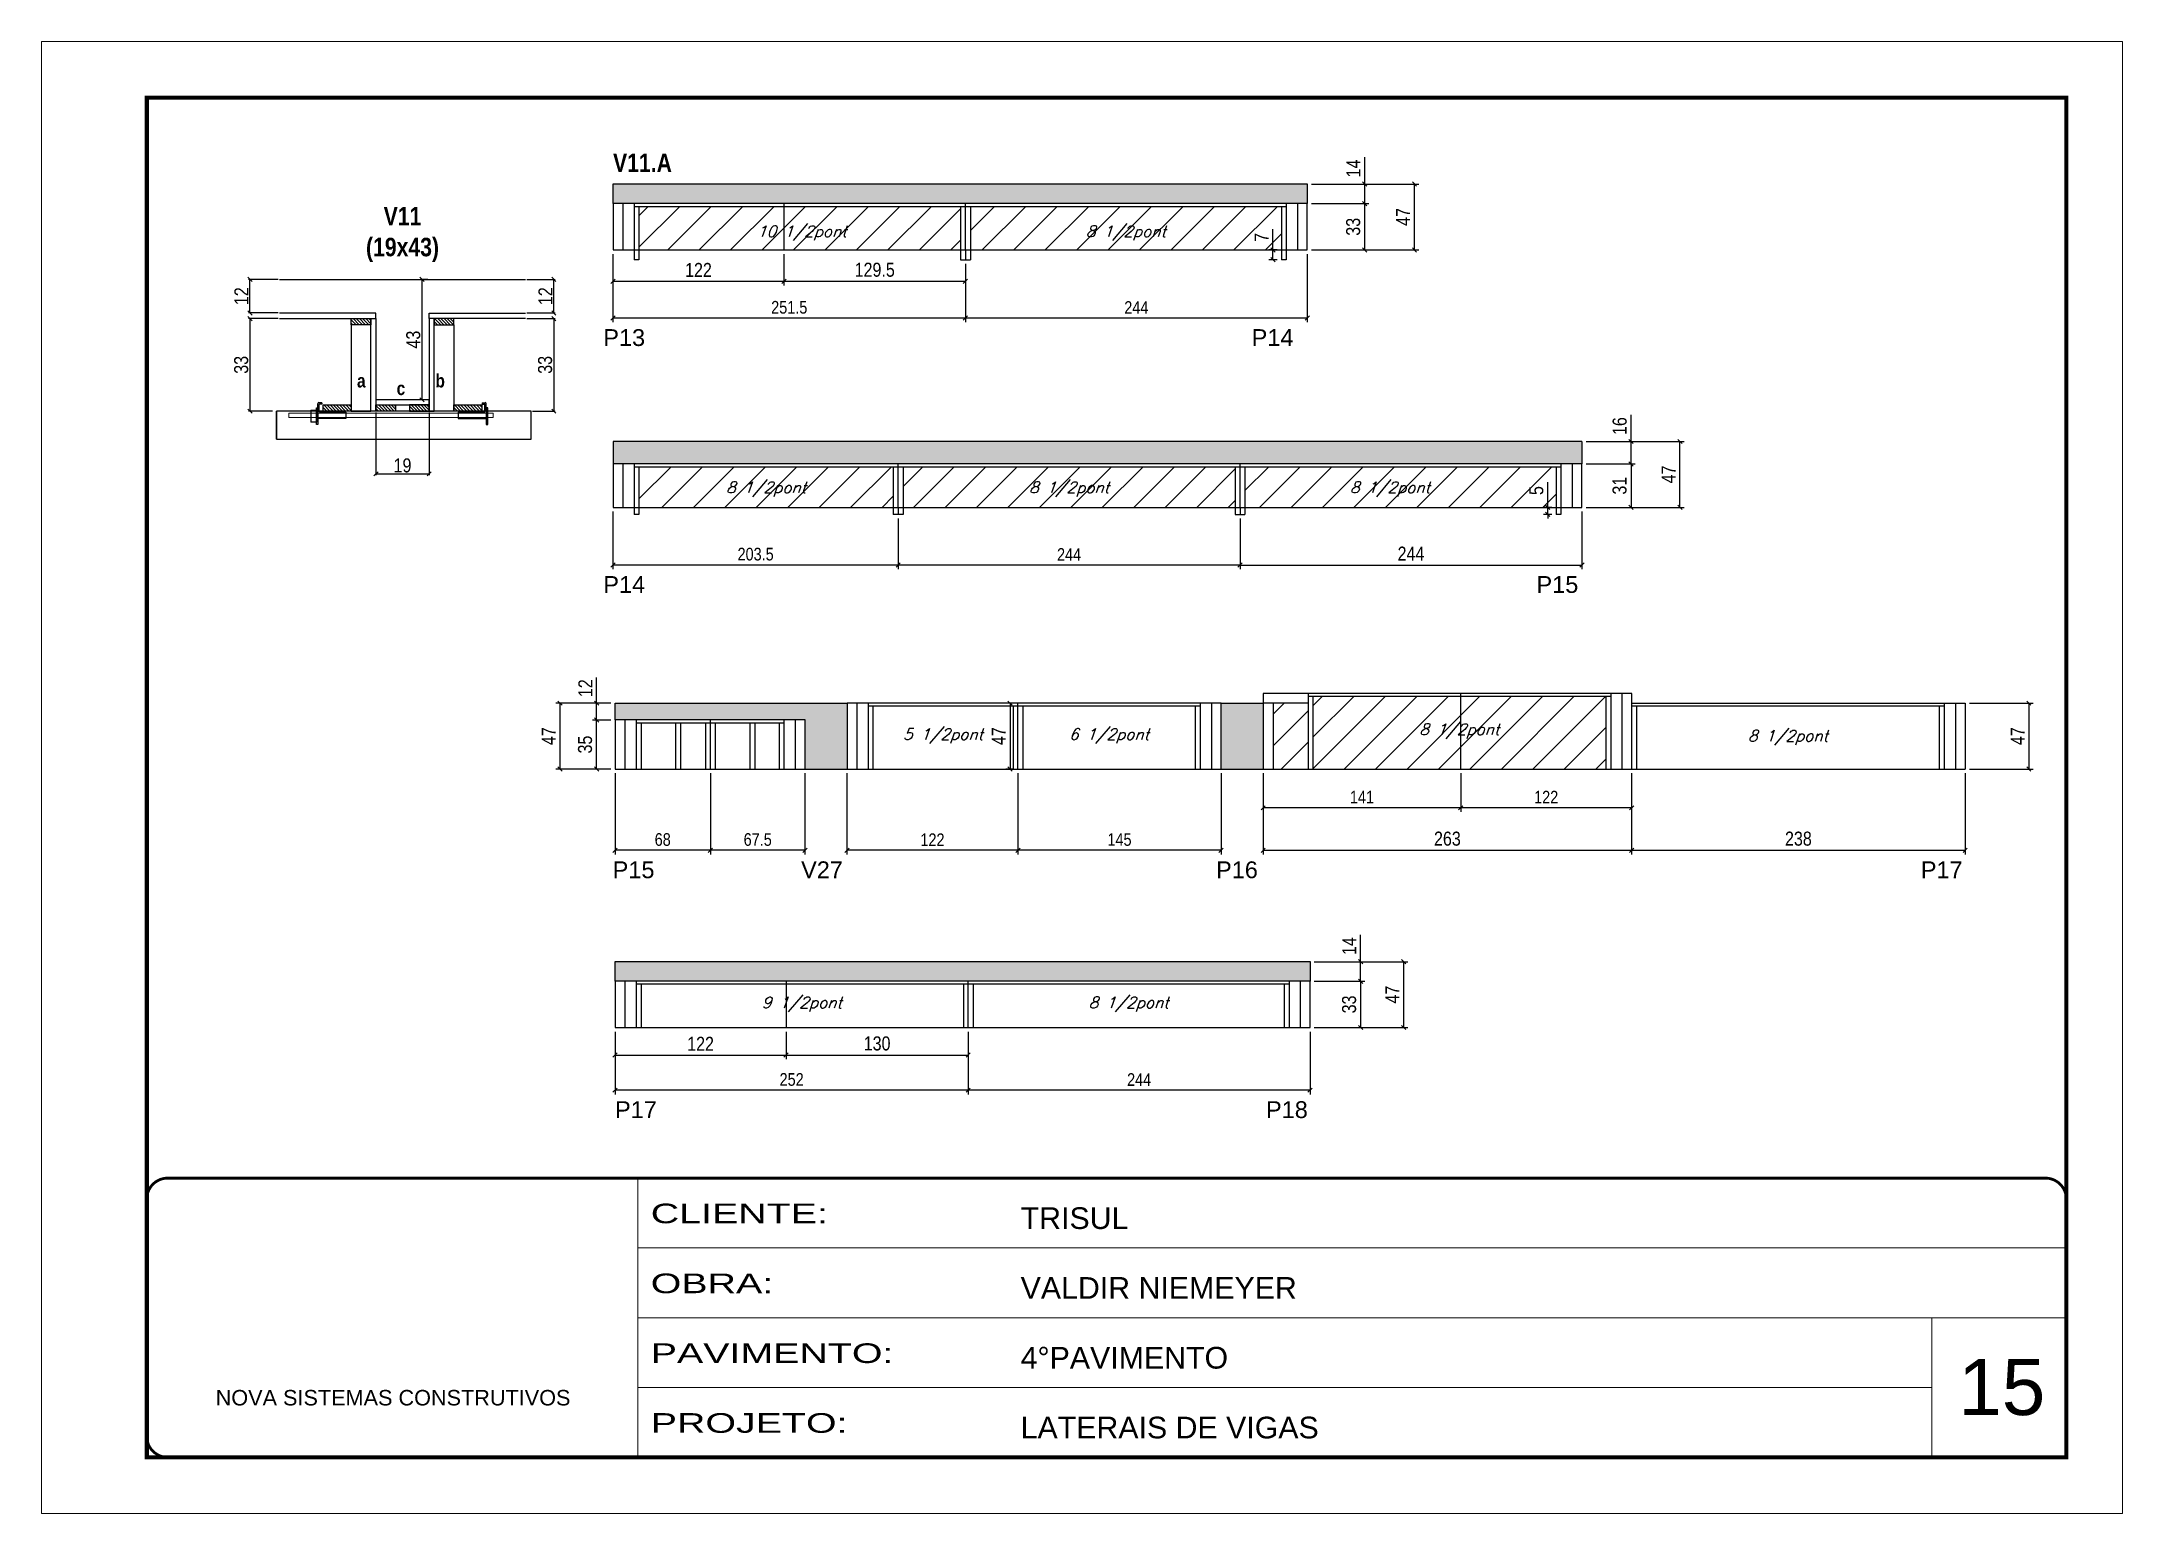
# Model space of a CAD drawing. Extents: x 3330 to 22105, y 1197 to 30204.
# Drawn here: x 6513 to 7998, y 25317 to 26367 of the extents above; entities that cross this region are included whole.
import ezdxf

# ---------------------------------------------------------------- set-up
doc = ezdxf.new("R2010")
doc.units = 0
doc.linetypes.add('CONTINUO', pattern=[0])
doc.linetypes.add('DASHED', pattern=[0.75, 0.5, -0.25])
for name, color, linetype in [('5', 5, 'Continuous'), ('barrote', 251, 'Continuous'), ('COTA', 241, 'Continuous'), ('detalhes', 4, 'Continuous'), ('NOMENCLATURA', 7, 'Continuous'), ('Painéis', 200, 'Continuous'), ('presilha', 1, 'Continuous'), ('SARR_2.2x10', 60, 'Continuous'), ('SARR_2.2x7', 40, 'Continuous'), ('SARR_3.5x7', 81, 'Continuous'), ('texto', 7, 'Continuous')]:
    doc.layers.add(name, color=color, linetype=linetype)
for name, color, linetype, lineweight in [('CARIMBO', 255, 'Continuous', 9), ('CONCRETO', 251, 'Continuous', 25), ('Folhas', 255, 'Continuous', 9), ('Hachura', 251, 'Continuous', 9), ('SARRAFO DE PRESSAO', 251, 'DASHED', 9), ('SCO-___-LAJ', 2, 'Continuous', 0)]:
    doc.layers.add(name, color=color, linetype=linetype, lineweight=lineweight)
doc.styles.add('ARIAL', font='arial.ttf')
doc.styles.add('COTA TECNICA', font='techl___.ttf', dxfattribs={"height": 10})
doc.styles.add('COTA TECNICA 2X', font='techl___.ttf', dxfattribs={"height": 10})
doc.styles.add('COTA TECNICA-50', font='techl___.ttf', dxfattribs={"height": 9})
doc.styles.add('Romans', font='romans.shx')
doc.styles.get("Standard").update_dxf_attribs({"font": 'arial.ttf'})
doc.styles.add('TECNICA', font='techb___.ttf', dxfattribs={"height": 10})
doc.styles.add('Tecnologia', font='')
doc.styles.get('Tecnologia').set_extended_font_data('Forgotten Futurist')
doc.dimstyles.new('COTA PAINEL-50', dxfattribs={"dimtxt": 9, "dimasz": 3, "dimexe": 3, "dimexo": 3, "dimgap": 3, "dimtad": 1, "dimdec": 1, "dimzin": 12, "dimdsep": 46, "dimtxsty": 'COTA TECNICA-50', "dimblk1": 'OBLIQUE', "dimblk2": 'OBLIQUE', "dimsah": 1, "dimcen": 0.9, "dimclrd": 4, "dimclre": 4, "dimclrt": 240, "dimadec": 1, "dimazin": 3, "dimtfac": 1, "dimtdec": 1, "dimtmove": 0, "dimatfit": 3, "dimfxl": 1, "dimtolj": 1, "dimtzin": 12, "dimarcsym": 0})
doc.dimstyles.new('PAINEL', dxfattribs={"dimtxt": 10, "dimasz": 3, "dimexe": 3, "dimexo": 3, "dimgap": 3, "dimtad": 1, "dimdec": 1, "dimzin": 12, "dimdsep": 46, "dimtxsty": 'COTA TECNICA', "dimblk1": 'OBLIQUE', "dimblk2": 'OBLIQUE', "dimsah": 1, "dimcen": 0.9, "dimclrd": 4, "dimclre": 4, "dimclrt": 240, "dimadec": 1, "dimazin": 3, "dimtfac": 1, "dimtdec": 1, "dimtmove": 0, "dimatfit": 3, "dimfxl": 1, "dimtolj": 1, "dimtzin": 12, "dimarcsym": 0})
doc.dimstyles.new('SECAO', dxfattribs={"dimscale": 0.333333, "dimtxt": 5, "dimasz": 9, "dimexe": 3, "dimexo": 3, "dimgap": 3, "dimtad": 1, "dimdec": 1, "dimlfac": 0.5, "dimzin": 12, "dimdsep": 46, "dimtxsty": 'COTA TECNICA 2X', "dimblk1": 'OBLIQUE', "dimblk2": 'OBLIQUE', "dimsah": 1, "dimcen": 0.9, "dimclrd": 4, "dimclre": 4, "dimclrt": 240, "dimadec": 1, "dimazin": 3, "dimtfac": 1, "dimtdec": 1, "dimtmove": 0, "dimatfit": 3, "dimfxl": 1, "dimtolj": 1, "dimtzin": 12, "dimarcsym": 0})

msp = doc.modelspace()

# ---------------------------------------------------------------- texts
at = {"layer": '5', "linetype": 'Continuous'}
for s, p in [('P13', (6914.11, 26150.26)), ('P14', (7376.82, 26150.26)), ('P14', (6914.11, 25974.08)), ('P15', (7580.12, 25974.08)), ('P15', (6920.79, 25770.56)), ('V27', (7055.26, 25770.56)), ('P16', (7351.41, 25770.56)), ('P17', (7854.39, 25770.56)), ('P17', (6922.47, 25599.43)), ('P18', (7387.06, 25599.43))]:
    msp.add_text(s, height=12, rotation=359.99996, dxfattribs=at).set_placement(p)
at = {"layer": 'CARIMBO', "style": 'ARIAL'}
msp.add_text('15', height=40, dxfattribs=at).set_placement((7881.09, 25387.54))
at = {"layer": 'detalhes', "style": 'TECNICA'}
for s, p in [('a', (6738.32, 26120.67)), ('c', (6766.61, 26115.25)), ('b', (6794.29, 26120.66))]:
    msp.add_text(s, height=9.6, dxfattribs=at).set_placement(p)
at = {"layer": 'NOMENCLATURA', "style": 'TECNICA'}
msp.add_text('V11.A', height=13.2, dxfattribs=at).set_placement((6921.04, 26274.35))
at = {"layer": 'NOMENCLATURA', "insert": (6770.79, 26249.47), "char_height": 13.2, "attachment_point": 2, "style": 'TECNICA'}
msp.add_mtext_dynamic_manual_height_columns('V11\\P(19x43)', width=300.2766, gutter_width=1, heights=[0], dxfattribs=at)
at = {"layer": 'texto', "color": 2, "char_height": 8, "attachment_point": 5, "style": 'Romans'}
for s, insert in [('{\\Q19;\\C256;10 1/2pont}', (7055.79, 26230.73)), ('{\\Q19;\\C256;8 1/2pont}', (7287.04, 26230.73)), ('{\\Q19;\\C256;8 1/2pont}', (7030.29, 26048.07)), ('{\\Q19;\\C256;8 1/2pont}', (7246.54, 26048.07)), ('{\\Q19;\\C256;8 1/2pont}', (7475.54, 26048.07)), ('{\\Q19;\\C256;5 1/2pont}', (7156.54, 25871.93)), ('{\\Q19;\\C256;6 1/2pont}', (7275.04, 25871.93)), ('{\\Q19;\\C256;8 1/2pont}', (7525.04, 25875.43)), ('{\\Q19;\\C256;8 1/2pont}', (7759.54, 25870.83)), ('{\\Q19;\\C256;9 1/2pont}', (7055.79, 25680.55)), ('{\\Q19;\\C256;8 1/2pont}', (7289.04, 25680.55))]:
    msp.add_mtext(s, dxfattribs=dict(at, insert=insert))

# ---------------------------------------------------------------- blocks, each defined once
blk = doc.blocks.new('9999999999')
at = {"color": 30, "linetype": 'CONTINUO'}
for p, q in [((98564.6, 34230.2), (98564.6, 34429.4)), ((98564.6, 34379.6), (99584, 34379.6)), ((98564.6, 34329.8), (99488, 34329.8)), ((99584, 34329.8), (99488, 34329.8)), ((99488, 34329.8), (99488, 34230.2)), ((98564.6, 34280), (99488, 34280))]:
    blk.add_line(p, q, dxfattribs=at)
at = {"color": 30, "linetype": 'CONTINUO', "const_width": 2}
blk.add_lwpolyline([(99584, 34230.2), (99584, 34414.4, 0.414214), (99569, 34429.4), (98229, 34429.4, 0.414214), (98214, 34414.4), (98214, 34245.2, 0.414214), (98229, 34230.2), (99584, 34230.2)], format="xyb", dxfattribs=at)
at = {"layer": 'Folhas'}
blk.add_lwpolyline([(98139, 34190.2), (99624, 34190.2), (99624, 35240.2), (98139, 35240.2)], close=True, dxfattribs=at)
at = {"layer": 'Folhas', "color": 30, "const_width": 3}
blk.add_lwpolyline([(98214, 34230.2), (99584, 34230.2), (99584, 35200.2), (98214, 35200.2)], close=True, dxfattribs=at)
at = {"color": 7, "linetype": 'Continuous', "ltscale": 5, "style": 'ARIAL'}
for s, height, p in [('TRISUL', 15.48, (98837.7, 34393.1)), ('VALDIR NIEMEYER', 15.483, (98837.7, 34343.3)), ('4°PAVIMENTO', 15.483, (98837.7, 34293.5)), ('NOVA SISTEMAS CONSTRUTIVOS', 11.059, (98263.2, 34267.2)), ('LATERAIS DE VIGAS', 15.483, (98837.7, 34243.7))]:
    blk.add_text(s, height=height, dxfattribs=at).set_placement(p)
at = {"layer": 'Folhas', "color": 7, "style": 'Tecnologia', "width": 1.5}
for s, p in [('CLIENTE:', (98573.7, 34397.2)), ('OBRA:', (98573.7, 34347.3)), ('PAVIMENTO:', (98573.7, 34297.5)), ('PROJETO:', (98573.7, 34247.7))]:
    blk.add_text(s, height=14, dxfattribs=at).set_placement(p)
blk = doc.blocks.new('PRESILHA METÁLICA 1')
at = {"layer": 'presilha'}
for p, q in [((0, 13), (6, 13)), ((0, 13), (0, 0)), ((6, 0), (0, 0)), ((6, 15.5), (7.5, 15.5)), ((6, -2.5), (6, 15.5)), ((6, 13), (6, 0)), ((7.5, 10.6), (7.5, 19.9)), ((7.5, 15.5), (7.5, -2.5)), ((37.5, 4.1), (7.5, 4.1)), ((12, 21), (8.6, 21)), ((9, 11.6), (9, 18.9)), ((12, 19.5), (9.6, 19.5)), ((37.5, 11), (9.6, 11)), ((12, 21), (12, 19.5)), ((37.5, 11), (37.5, 4.1)), ((7.5, -2.5), (6, -2.5))]:
    blk.add_line(p, q, dxfattribs=at)
for centre, radius, start, end in [((8.6, 19.9), 1.14, 90, 180), ((9.6, 18.9), 0.57, 90, 180), ((9.6, 11.6), 0.57, 180, 270)]:
    blk.add_arc(centre, radius, start, end, dxfattribs=at)
blk = doc.blocks.new('PRESILHA METÁLICA 2')
at = {"layer": 'presilha'}
for p, q in [((-5.2, 23.5), (-5.2, 22)), ((-5.2, 23.5), (-1.9, 23.5)), ((-0.8, 14.6), (-0.8, 22.4)), ((-30.8, 13.5), (-30.8, 6.6)), ((-30.8, 13.5), (-2.8, 13.5)), ((-30.8, 6.6), (-0.8, 6.6)), ((-5.2, 22), (-2.8, 22)), ((-2.2, 14.1), (-2.2, 21.4)), ((0.8, 18), (-0.8, 18)), ((-0.8, 18), (-0.8, 0)), ((-0.8, 0), (0.8, 0)), ((0.8, 0), (0.8, 18))]:
    blk.add_line(p, q, dxfattribs=at)
for centre, radius, start, end in [((-1.9, 22.4), 1.14, 0, 90), ((-2.8, 21.4), 0.57, 0, 90), ((-2.8, 14.1), 0.57, 270, 0)]:
    blk.add_arc(centre, radius, start, end, dxfattribs=at)
blk = doc.blocks.new('_Oblique')
at = {"color": 0, "linetype": 'ByBlock', "lineweight": -2}
blk.add_line((-0.5, -0.5), (0.5, 0.5), dxfattribs=at)
blk = doc.blocks.new('*D1305')
at = {"layer": 'COTA', "color": 4, "lineweight": -2, "transparency": 16777216}
for p, q in [((6859.5, 26169.8), (6879.8, 26169.8)), ((6878.8, 26169.8), (6878.8, 26103.8)), ((6863.6, 26103.8), (6879.8, 26103.8))]:
    blk.add_line(p, q, dxfattribs=at)
at = {"layer": 'Defpoints', "color": 0, "transparency": 16777216}
for p in [(6858.5, 26169.8), (6862.6, 26103.8), (6878.8, 26103.8)]:
    blk.add_point(p, dxfattribs=at)
at = {"layer": 'COTA', "color": 4, "lineweight": -2, "transparency": 16777216, "xscale": 3, "yscale": 3, "zscale": 3}
for p, rotation in [((6878.8, 26169.8), 90), ((6878.8, 26103.8), 270)]:
    blk.add_blockref('_Oblique', p, dxfattribs=dict(at, rotation=rotation))
at = {"layer": 'COTA', "color": 240, "transparency": 16777216, "insert": (6872.6, 26136.8), "char_height": 10, "attachment_point": 5, "rotation": 90, "style": 'COTA TECNICA 2X'}
blk.add_mtext('\\A1;33', dxfattribs=at)
blk = doc.blocks.new('*D1306')
at = {"layer": 'COTA', "color": 4, "lineweight": -2, "transparency": 16777216}
for p, q in [((6859.5, 26197.8), (6879.8, 26197.8)), ((6878.8, 26173.8), (6878.8, 26197.8)), ((6859.5, 26173.8), (6879.8, 26173.8))]:
    blk.add_line(p, q, dxfattribs=at)
at = {"layer": 'Defpoints', "color": 0, "transparency": 16777216}
for p in [(6858.5, 26197.8), (6878.8, 26197.8), (6858.5, 26173.8)]:
    blk.add_point(p, dxfattribs=at)
at = {"layer": 'COTA', "color": 4, "lineweight": -2, "transparency": 16777216, "xscale": 3, "yscale": 3, "zscale": 3}
for p, rotation in [((6878.8, 26197.8), 90), ((6878.8, 26173.8), 270)]:
    blk.add_blockref('_Oblique', p, dxfattribs=dict(at, rotation=rotation))
at = {"layer": 'COTA', "color": 240, "transparency": 16777216, "insert": (6872.8, 26185.8), "char_height": 10, "attachment_point": 5, "rotation": 90, "style": 'COTA TECNICA 2X'}
blk.add_mtext('\\A1;12', dxfattribs=at)
blk = doc.blocks.new('*D1307')
at = {"layer": 'COTA', "color": 4, "lineweight": -2, "transparency": 16777216}
for p, q in [((6682.1, 26169.8), (6660.9, 26169.8)), ((6661.9, 26169.8), (6661.9, 26103.8)), ((6678, 26103.8), (6660.9, 26103.8))]:
    blk.add_line(p, q, dxfattribs=at)
at = {"layer": 'Defpoints', "color": 0, "transparency": 16777216}
for p in [(6683.1, 26169.8), (6661.9, 26103.8), (6679, 26103.8)]:
    blk.add_point(p, dxfattribs=at)
at = {"layer": 'COTA', "color": 4, "lineweight": -2, "transparency": 16777216, "xscale": 3, "yscale": 3, "zscale": 3}
for p, rotation in [((6661.9, 26169.8), 90), ((6661.9, 26103.8), 270)]:
    blk.add_blockref('_Oblique', p, dxfattribs=dict(at, rotation=rotation))
at = {"layer": 'COTA', "color": 240, "transparency": 16777216, "insert": (6655.7, 26136.8), "char_height": 10, "attachment_point": 5, "rotation": 90, "style": 'COTA TECNICA 2X'}
blk.add_mtext('\\A1;33', dxfattribs=at)
blk = doc.blocks.new('*D1308')
at = {"layer": 'COTA', "color": 4, "lineweight": -2, "transparency": 16777216}
for p, q in [((6788.8, 26197.8), (6783.7, 26197.8)), ((6784.7, 26111.8), (6784.7, 26197.8)), ((6788.8, 26111.8), (6783.7, 26111.8))]:
    blk.add_line(p, q, dxfattribs=at)
at = {"layer": 'Defpoints', "color": 0, "transparency": 16777216}
for p in [(6784.7, 26197.8), (6789.8, 26197.8), (6789.8, 26111.8)]:
    blk.add_point(p, dxfattribs=at)
at = {"layer": 'COTA', "color": 4, "lineweight": -2, "transparency": 16777216, "xscale": 3, "yscale": 3, "zscale": 3}
for p, rotation in [((6784.7, 26197.8), 90), ((6784.7, 26111.8), 270)]:
    blk.add_blockref('_Oblique', p, dxfattribs=dict(at, rotation=rotation))
at = {"layer": 'COTA', "color": 240, "transparency": 16777216, "insert": (6778.5, 26154.8), "char_height": 10, "attachment_point": 5, "rotation": 90, "style": 'COTA TECNICA 2X'}
blk.add_mtext('\\A1;43', dxfattribs=at)
blk = doc.blocks.new('*D1309')
at = {"layer": 'COTA', "color": 4, "lineweight": -2, "transparency": 16777216}
for p, q in [((6682.1, 26197.8), (6660.9, 26197.8)), ((6661.9, 26173.8), (6661.9, 26197.8)), ((6682.1, 26173.8), (6660.9, 26173.8))]:
    blk.add_line(p, q, dxfattribs=at)
at = {"layer": 'Defpoints', "color": 0, "transparency": 16777216}
for p in [(6661.9, 26197.8), (6683.1, 26197.8), (6683.1, 26173.8)]:
    blk.add_point(p, dxfattribs=at)
at = {"layer": 'COTA', "color": 4, "lineweight": -2, "transparency": 16777216, "xscale": 3, "yscale": 3, "zscale": 3}
for p, rotation in [((6661.9, 26197.8), 90), ((6661.9, 26173.8), 270)]:
    blk.add_blockref('_Oblique', p, dxfattribs=dict(at, rotation=rotation))
at = {"layer": 'COTA', "color": 240, "transparency": 16777216, "insert": (6655.8, 26185.8), "char_height": 10, "attachment_point": 5, "rotation": 90, "style": 'COTA TECNICA 2X'}
blk.add_mtext('\\A1;12', dxfattribs=at)
blk = doc.blocks.new('*D1310')
at = {"layer": 'COTA', "color": 4, "lineweight": -2, "transparency": 16777216}
for p, q in [((6751.8, 26102.8), (6751.8, 26058)), ((6789.8, 26102.8), (6789.8, 26058)), ((6751.8, 26059), (6789.8, 26059))]:
    blk.add_line(p, q, dxfattribs=at)
at = {"layer": 'Defpoints', "color": 0, "transparency": 16777216}
for p in [(6751.8, 26103.8), (6789.8, 26103.8), (6789.8, 26059)]:
    blk.add_point(p, dxfattribs=at)
at = {"layer": 'COTA', "color": 4, "lineweight": -2, "transparency": 16777216, "xscale": 3, "yscale": 3, "zscale": 3, "rotation": 180}
blk.add_blockref('_Oblique', (6751.8, 26059), dxfattribs=at)
at = {"layer": 'COTA', "color": 4, "lineweight": -2, "transparency": 16777216, "xscale": 3, "yscale": 3, "zscale": 3}
blk.add_blockref('_Oblique', (6789.8, 26059), dxfattribs=at)
at = {"layer": 'COTA', "color": 240, "transparency": 16777216, "insert": (6770.8, 26065), "char_height": 10, "attachment_point": 5, "style": 'COTA TECNICA 2X'}
blk.add_mtext('\\A1;19', dxfattribs=at)
blk = doc.blocks.new('*D1311')
at = {"layer": 'COTA', "color": 4, "linetype": 'ByBlock', "lineweight": -2, "transparency": 16777216}
for p, q in [((7416.5, 26215.8), (7416.5, 26167.2)), ((7172.5, 26208.8), (7172.5, 26167.2)), ((7416.5, 26170.2), (7172.5, 26170.2))]:
    blk.add_line(p, q, dxfattribs=at)
at = {"layer": 'Defpoints', "color": 0, "linetype": 'ByBlock', "transparency": 16777216}
for p in [(7172.5, 26211.8), (7416.5, 26218.8), (7172.5, 26170.2)]:
    blk.add_point(p, dxfattribs=at)
at = {"layer": 'COTA', "color": 4, "linetype": 'ByBlock', "lineweight": -2, "transparency": 16777216, "xscale": 3, "yscale": 3, "zscale": 3, "rotation": 180}
blk.add_blockref('_Oblique', (7172.5, 26170.2), dxfattribs=at)
at = {"layer": 'COTA', "color": 4, "linetype": 'ByBlock', "lineweight": -2, "transparency": 16777216, "xscale": 3, "yscale": 3, "zscale": 3}
blk.add_blockref('_Oblique', (7416.5, 26170.2), dxfattribs=at)
at = {"layer": 'COTA', "color": 240, "linetype": 'ByBlock', "transparency": 16777216, "insert": (7294.5, 26177.7), "char_height": 9, "attachment_point": 5, "style": 'COTA TECNICA-50'}
blk.add_mtext('\\A1;244', dxfattribs=at)
blk = doc.blocks.new('*D1312')
at = {"layer": 'COTA', "color": 4, "linetype": 'ByBlock', "lineweight": -2, "transparency": 16777216}
for p, q in [((6921, 26215.8), (6921, 26167.2)), ((7172.5, 26208.8), (7172.5, 26167.2)), ((7172.5, 26170.2), (6921, 26170.2))]:
    blk.add_line(p, q, dxfattribs=at)
at = {"layer": 'Defpoints', "color": 0, "linetype": 'ByBlock', "transparency": 16777216}
for p in [(6921, 26218.8), (7172.5, 26211.8), (6921, 26170.2)]:
    blk.add_point(p, dxfattribs=at)
at = {"layer": 'COTA', "color": 4, "linetype": 'ByBlock', "lineweight": -2, "transparency": 16777216, "xscale": 3, "yscale": 3, "zscale": 3, "rotation": 180}
blk.add_blockref('_Oblique', (6921, 26170.2), dxfattribs=at)
at = {"layer": 'COTA', "color": 4, "linetype": 'ByBlock', "lineweight": -2, "transparency": 16777216, "xscale": 3, "yscale": 3, "zscale": 3}
blk.add_blockref('_Oblique', (7172.5, 26170.2), dxfattribs=at)
at = {"layer": 'COTA', "color": 240, "linetype": 'ByBlock', "transparency": 16777216, "insert": (7046.8, 26177.8), "char_height": 9, "attachment_point": 5, "style": 'COTA TECNICA-50'}
blk.add_mtext('\\A1;251.5', dxfattribs=at)
blk = doc.blocks.new('*D1313')
at = {"layer": 'COTA', "color": 4, "linetype": 'ByBlock', "lineweight": -2, "transparency": 16777216}
for p, q in [((7419.5, 26251.8), (7460.5, 26251.8)), ((7457.5, 26218.8), (7457.5, 26251.8)), ((7419.5, 26218.8), (7460.5, 26218.8))]:
    blk.add_line(p, q, dxfattribs=at)
at = {"layer": 'Defpoints', "color": 0, "linetype": 'ByBlock', "transparency": 16777216}
for p in [(7416.5, 26251.8), (7457.5, 26251.8), (7416.5, 26218.8)]:
    blk.add_point(p, dxfattribs=at)
at = {"layer": 'COTA', "color": 4, "linetype": 'ByBlock', "lineweight": -2, "transparency": 16777216, "xscale": 3, "yscale": 3, "zscale": 3}
for p, rotation in [((7457.5, 26251.8), 90), ((7457.5, 26218.8), 270)]:
    blk.add_blockref('_Oblique', p, dxfattribs=dict(at, rotation=rotation))
at = {"layer": 'COTA', "color": 240, "linetype": 'ByBlock', "transparency": 16777216, "insert": (7449.3, 26235.3), "char_height": 10, "attachment_point": 5, "rotation": 90, "style": 'COTA TECNICA'}
blk.add_mtext('\\A1;33', dxfattribs=at)
blk = doc.blocks.new('*D1314')
at = {"layer": 'COTA', "color": 4, "linetype": 'ByBlock', "lineweight": -2, "transparency": 16777216}
for p, q in [((7419.5, 26265.8), (7496, 26265.8)), ((7493, 26218.8), (7493, 26265.8)), ((7419.5, 26218.8), (7496, 26218.8))]:
    blk.add_line(p, q, dxfattribs=at)
at = {"layer": 'Defpoints', "color": 0, "linetype": 'ByBlock', "transparency": 16777216}
for p in [(7416.5, 26265.8), (7493, 26265.8), (7416.5, 26218.8)]:
    blk.add_point(p, dxfattribs=at)
at = {"layer": 'COTA', "color": 4, "linetype": 'ByBlock', "lineweight": -2, "transparency": 16777216, "xscale": 3, "yscale": 3, "zscale": 3}
for p, rotation in [((7493, 26265.8), 90), ((7493, 26218.8), 270)]:
    blk.add_blockref('_Oblique', p, dxfattribs=dict(at, rotation=rotation))
at = {"layer": 'COTA', "color": 240, "linetype": 'ByBlock', "transparency": 16777216, "insert": (7484.9, 26242.3), "char_height": 10, "attachment_point": 5, "rotation": 90, "style": 'COTA TECNICA'}
blk.add_mtext('\\A1;47', dxfattribs=at)
blk = doc.blocks.new('*D1315')
at = {"layer": 'COTA', "color": 4, "linetype": 'ByBlock', "lineweight": -2, "transparency": 16777216}
for p, q in [((7457.5, 26265.8), (7457.5, 26284.9)), ((7419.5, 26265.8), (7460.5, 26265.8)), ((7457.5, 26251.8), (7457.5, 26265.8)), ((7419.5, 26251.8), (7460.5, 26251.8))]:
    blk.add_line(p, q, dxfattribs=at)
at = {"layer": 'Defpoints', "color": 0, "linetype": 'ByBlock', "transparency": 16777216}
for p in [(7416.5, 26265.8), (7457.5, 26265.8), (7416.5, 26251.8)]:
    blk.add_point(p, dxfattribs=at)
at = {"layer": 'COTA', "color": 4, "linetype": 'ByBlock', "lineweight": -2, "transparency": 16777216, "xscale": 3, "yscale": 3, "zscale": 3}
for p, rotation in [((7457.5, 26265.8), 90), ((7457.5, 26251.8), 270)]:
    blk.add_blockref('_Oblique', p, dxfattribs=dict(at, rotation=rotation))
at = {"layer": 'COTA', "color": 240, "linetype": 'ByBlock', "transparency": 16777216, "insert": (7449.4, 26276.9), "char_height": 10, "attachment_point": 5, "rotation": 90, "style": 'COTA TECNICA'}
blk.add_mtext('\\A1;14', dxfattribs=at)
blk = doc.blocks.new('*D1316')
at = {"layer": 'COTA', "color": 4, "linetype": 'ByBlock', "lineweight": -2, "transparency": 16777216}
for p, q in [((6921, 26215.8), (6921, 26193.4)), ((7043, 26215.8), (7043, 26193.4)), ((6921, 26196.4), (7043, 26196.4))]:
    blk.add_line(p, q, dxfattribs=at)
at = {"layer": 'Defpoints', "color": 0, "linetype": 'ByBlock', "transparency": 16777216}
for p in [(6921, 26218.8), (7043, 26218.8), (7043, 26196.4)]:
    blk.add_point(p, dxfattribs=at)
at = {"layer": 'COTA', "color": 4, "linetype": 'ByBlock', "lineweight": -2, "transparency": 16777216, "xscale": 3, "yscale": 3, "zscale": 3, "rotation": 180}
blk.add_blockref('_Oblique', (6921, 26196.4), dxfattribs=at)
at = {"layer": 'COTA', "color": 4, "linetype": 'ByBlock', "lineweight": -2, "transparency": 16777216, "xscale": 3, "yscale": 3, "zscale": 3}
blk.add_blockref('_Oblique', (7043, 26196.4), dxfattribs=at)
at = {"layer": 'COTA', "color": 240, "linetype": 'ByBlock', "transparency": 16777216, "insert": (6982, 26204.5), "char_height": 10, "attachment_point": 5, "style": 'COTA TECNICA'}
blk.add_mtext('\\A1;122', dxfattribs=at)
blk = doc.blocks.new('*D1317')
at = {"layer": 'COTA', "color": 4, "linetype": 'ByBlock', "lineweight": -2, "transparency": 16777216}
for p, q in [((7043, 26215.8), (7043, 26193.4)), ((7043, 26196.4), (7172.5, 26196.4)), ((7172.5, 26208.8), (7172.5, 26193.4))]:
    blk.add_line(p, q, dxfattribs=at)
at = {"layer": 'Defpoints', "color": 0, "linetype": 'ByBlock', "transparency": 16777216}
for p in [(7043, 26218.8), (7172.5, 26211.8), (7172.5, 26196.4)]:
    blk.add_point(p, dxfattribs=at)
at = {"layer": 'COTA', "color": 4, "linetype": 'ByBlock', "lineweight": -2, "transparency": 16777216, "xscale": 3, "yscale": 3, "zscale": 3, "rotation": 180}
blk.add_blockref('_Oblique', (7043, 26196.4), dxfattribs=at)
at = {"layer": 'COTA', "color": 4, "linetype": 'ByBlock', "lineweight": -2, "transparency": 16777216, "xscale": 3, "yscale": 3, "zscale": 3}
blk.add_blockref('_Oblique', (7172.5, 26196.4), dxfattribs=at)
at = {"layer": 'COTA', "color": 240, "linetype": 'ByBlock', "transparency": 16777216, "insert": (7107.8, 26204.6), "char_height": 10, "attachment_point": 5, "style": 'COTA TECNICA'}
blk.add_mtext('\\A1;129.5', dxfattribs=at)
blk = doc.blocks.new('*D1318')
at = {"layer": 'COTA', "color": 4, "linetype": 'ByBlock', "lineweight": -2, "transparency": 16777216}
for p, q in [((7124.5, 26027.1), (7124.5, 25991)), ((7368.5, 26027.1), (7368.5, 25991)), ((7368.5, 25994), (7124.5, 25994))]:
    blk.add_line(p, q, dxfattribs=at)
at = {"layer": 'Defpoints', "color": 0, "linetype": 'ByBlock', "transparency": 16777216}
for p in [(7124.5, 26030.1), (7368.5, 26030.1), (7124.5, 25994)]:
    blk.add_point(p, dxfattribs=at)
at = {"layer": 'COTA', "color": 4, "linetype": 'ByBlock', "lineweight": -2, "transparency": 16777216, "xscale": 3, "yscale": 3, "zscale": 3, "rotation": 180}
blk.add_blockref('_Oblique', (7124.5, 25994), dxfattribs=at)
at = {"layer": 'COTA', "color": 4, "linetype": 'ByBlock', "lineweight": -2, "transparency": 16777216, "xscale": 3, "yscale": 3, "zscale": 3}
blk.add_blockref('_Oblique', (7368.5, 25994), dxfattribs=at)
at = {"layer": 'COTA', "color": 240, "linetype": 'ByBlock', "transparency": 16777216, "insert": (7246.5, 26001.5), "char_height": 9, "attachment_point": 5, "style": 'COTA TECNICA-50'}
blk.add_mtext('\\A1;244', dxfattribs=at)
blk = doc.blocks.new('*D1319')
at = {"layer": 'COTA', "color": 4, "linetype": 'ByBlock', "lineweight": -2, "transparency": 16777216}
for p, q in [((6921, 26032.1), (6921, 25991)), ((7124.5, 26027.1), (7124.5, 25991)), ((7124.5, 25994), (6921, 25994))]:
    blk.add_line(p, q, dxfattribs=at)
at = {"layer": 'Defpoints', "color": 0, "linetype": 'ByBlock', "transparency": 16777216}
for p in [(6921, 26035.1), (7124.5, 26030.1), (6921, 25994)]:
    blk.add_point(p, dxfattribs=at)
at = {"layer": 'COTA', "color": 4, "linetype": 'ByBlock', "lineweight": -2, "transparency": 16777216, "xscale": 3, "yscale": 3, "zscale": 3, "rotation": 180}
blk.add_blockref('_Oblique', (6921, 25994), dxfattribs=at)
at = {"layer": 'COTA', "color": 4, "linetype": 'ByBlock', "lineweight": -2, "transparency": 16777216, "xscale": 3, "yscale": 3, "zscale": 3}
blk.add_blockref('_Oblique', (7124.5, 25994), dxfattribs=at)
at = {"layer": 'COTA', "color": 240, "linetype": 'ByBlock', "transparency": 16777216, "insert": (7022.8, 26001.7), "char_height": 9, "attachment_point": 5, "style": 'COTA TECNICA-50'}
blk.add_mtext('\\A1;203.5', dxfattribs=at)
blk = doc.blocks.new('*D1320')
at = {"layer": 'COTA', "color": 4, "linetype": 'ByBlock', "lineweight": -2, "transparency": 16777216}
for p, q in [((7612.5, 26032.1), (7612.5, 25991)), ((7368.5, 26027.1), (7368.5, 25991)), ((7368.5, 25994), (7612.5, 25994))]:
    blk.add_line(p, q, dxfattribs=at)
at = {"layer": 'Defpoints', "color": 0, "linetype": 'ByBlock', "transparency": 16777216}
for p in [(7612.5, 26035.1), (7368.5, 26030.1), (7612.5, 25994)]:
    blk.add_point(p, dxfattribs=at)
at = {"layer": 'COTA', "color": 4, "linetype": 'ByBlock', "lineweight": -2, "transparency": 16777216, "xscale": 3, "yscale": 3, "zscale": 3, "rotation": 180}
blk.add_blockref('_Oblique', (7368.5, 25994), dxfattribs=at)
at = {"layer": 'COTA', "color": 4, "linetype": 'ByBlock', "lineweight": -2, "transparency": 16777216, "xscale": 3, "yscale": 3, "zscale": 3}
blk.add_blockref('_Oblique', (7612.5, 25994), dxfattribs=at)
at = {"layer": 'COTA', "color": 240, "linetype": 'ByBlock', "transparency": 16777216, "insert": (7490.5, 26002.1), "char_height": 10, "attachment_point": 5, "style": 'COTA TECNICA'}
blk.add_mtext('\\A1;244', dxfattribs=at)
blk = doc.blocks.new('*D1321')
at = {"layer": 'COTA', "color": 4, "linetype": 'ByBlock', "lineweight": -2, "transparency": 16777216}
for p, q in [((7647.6, 26082.1), (7647.6, 26101.1)), ((7615.5, 26082.1), (7650.6, 26082.1)), ((7647.6, 26066.1), (7647.6, 26082.1)), ((7615.5, 26066.1), (7650.6, 26066.1))]:
    blk.add_line(p, q, dxfattribs=at)
at = {"layer": 'Defpoints', "color": 0, "linetype": 'ByBlock', "transparency": 16777216}
for p in [(7612.5, 26082.1), (7647.6, 26082.1), (7612.5, 26066.1)]:
    blk.add_point(p, dxfattribs=at)
at = {"layer": 'COTA', "color": 4, "linetype": 'ByBlock', "lineweight": -2, "transparency": 16777216, "xscale": 3, "yscale": 3, "zscale": 3}
for p, rotation in [((7647.6, 26082.1), 90), ((7647.6, 26066.1), 270)]:
    blk.add_blockref('_Oblique', p, dxfattribs=dict(at, rotation=rotation))
at = {"layer": 'COTA', "color": 240, "linetype": 'ByBlock', "transparency": 16777216, "insert": (7639.5, 26093.1), "char_height": 10, "attachment_point": 5, "rotation": 90, "style": 'COTA TECNICA'}
blk.add_mtext('\\A1;16', dxfattribs=at)
blk = doc.blocks.new('*D1322')
at = {"layer": 'COTA', "color": 4, "linetype": 'ByBlock', "lineweight": -2, "transparency": 16777216}
for p, q in [((7526, 25845.4), (7526, 25817.8)), ((7648, 25845.4), (7648, 25817.8)), ((7648, 25820.8), (7526, 25820.8))]:
    blk.add_line(p, q, dxfattribs=at)
at = {"layer": 'Defpoints', "color": 0, "linetype": 'ByBlock', "transparency": 16777216}
for p in [(7526, 25848.4), (7648, 25848.4), (7526, 25820.8)]:
    blk.add_point(p, dxfattribs=at)
at = {"layer": 'COTA', "color": 4, "linetype": 'ByBlock', "lineweight": -2, "transparency": 16777216, "xscale": 3, "yscale": 3, "zscale": 3, "rotation": 180}
blk.add_blockref('_Oblique', (7526, 25820.8), dxfattribs=at)
at = {"layer": 'COTA', "color": 4, "linetype": 'ByBlock', "lineweight": -2, "transparency": 16777216, "xscale": 3, "yscale": 3, "zscale": 3}
blk.add_blockref('_Oblique', (7648, 25820.8), dxfattribs=at)
at = {"layer": 'COTA', "color": 240, "linetype": 'ByBlock', "transparency": 16777216, "insert": (7587, 25828.4), "char_height": 9, "attachment_point": 5, "style": 'COTA TECNICA-50'}
blk.add_mtext('\\A1;122', dxfattribs=at)
blk = doc.blocks.new('*D1323')
at = {"layer": 'COTA', "color": 4, "linetype": 'ByBlock', "lineweight": -2, "transparency": 16777216}
for p, q in [((7385, 25845.4), (7385, 25817.8)), ((7526, 25845.4), (7526, 25817.8)), ((7526, 25820.8), (7385, 25820.8))]:
    blk.add_line(p, q, dxfattribs=at)
at = {"layer": 'Defpoints', "color": 0, "linetype": 'ByBlock', "transparency": 16777216}
for p in [(7385, 25848.4), (7526, 25848.4), (7385, 25820.8)]:
    blk.add_point(p, dxfattribs=at)
at = {"layer": 'COTA', "color": 4, "linetype": 'ByBlock', "lineweight": -2, "transparency": 16777216, "xscale": 3, "yscale": 3, "zscale": 3, "rotation": 180}
blk.add_blockref('_Oblique', (7385, 25820.8), dxfattribs=at)
at = {"layer": 'COTA', "color": 4, "linetype": 'ByBlock', "lineweight": -2, "transparency": 16777216, "xscale": 3, "yscale": 3, "zscale": 3}
blk.add_blockref('_Oblique', (7526, 25820.8), dxfattribs=at)
at = {"layer": 'COTA', "color": 240, "linetype": 'ByBlock', "transparency": 16777216, "insert": (7455.5, 25828.4), "char_height": 9, "attachment_point": 5, "style": 'COTA TECNICA-50'}
blk.add_mtext('\\A1;141', dxfattribs=at)
blk = doc.blocks.new('*D1341')
at = {"layer": 'COTA', "color": 4, "linetype": 'ByBlock', "lineweight": -2, "transparency": 16777216}
for p, q in [((7385, 25845.4), (7385, 25787.5)), ((7648, 25845.4), (7648, 25787.5)), ((7385, 25790.5), (7648, 25790.5))]:
    blk.add_line(p, q, dxfattribs=at)
at = {"layer": 'Defpoints', "color": 0, "linetype": 'ByBlock', "transparency": 16777216}
for p in [(7385, 25848.4), (7648, 25848.4), (7648, 25790.5)]:
    blk.add_point(p, dxfattribs=at)
at = {"layer": 'COTA', "color": 4, "linetype": 'ByBlock', "lineweight": -2, "transparency": 16777216, "xscale": 3, "yscale": 3, "zscale": 3, "rotation": 180}
blk.add_blockref('_Oblique', (7385, 25790.5), dxfattribs=at)
at = {"layer": 'COTA', "color": 4, "linetype": 'ByBlock', "lineweight": -2, "transparency": 16777216, "xscale": 3, "yscale": 3, "zscale": 3}
blk.add_blockref('_Oblique', (7648, 25790.5), dxfattribs=at)
at = {"layer": 'COTA', "color": 240, "linetype": 'ByBlock', "transparency": 16777216, "insert": (7516.5, 25798.7), "char_height": 10, "attachment_point": 5, "style": 'COTA TECNICA'}
blk.add_mtext('\\A1;263', dxfattribs=at)
blk = doc.blocks.new('*D1342')
at = {"layer": 'COTA', "color": 4, "linetype": 'ByBlock', "lineweight": -2, "transparency": 16777216}
for p, q in [((7392, 26218.8), (7392, 26233.6)), ((7395, 26218.8), (7389, 26218.8)), ((7395, 26211.8), (7389, 26211.8)), ((7392, 26211.8), (7392, 26218.8))]:
    blk.add_line(p, q, dxfattribs=at)
at = {"layer": 'Defpoints', "color": 0, "linetype": 'ByBlock', "transparency": 16777216}
for p in [(7392, 26218.8), (7398, 26218.8), (7398, 26211.8)]:
    blk.add_point(p, dxfattribs=at)
at = {"layer": 'COTA', "color": 4, "linetype": 'ByBlock', "lineweight": -2, "transparency": 16777216, "xscale": 3, "yscale": 3, "zscale": 3}
for p, rotation in [((7392, 26218.8), 90), ((7392, 26211.8), 270)]:
    blk.add_blockref('_Oblique', p, dxfattribs=dict(at, rotation=rotation))
at = {"layer": 'COTA', "color": 240, "linetype": 'ByBlock', "transparency": 16777216, "insert": (7383.9, 26227.7), "char_height": 10, "attachment_point": 5, "rotation": 90, "style": 'COTA TECNICA'}
blk.add_mtext('\\A1;7', dxfattribs=at)
blk = doc.blocks.new('*D1343')
at = {"layer": 'COTA', "color": 4, "linetype": 'ByBlock', "lineweight": -2, "transparency": 16777216}
for p, q in [((7588.1, 26035.1), (7588.1, 26053.2)), ((7591, 26035.1), (7585.1, 26035.1)), ((7588.1, 26030.1), (7588.1, 26035.1)), ((7591, 26030.1), (7585.1, 26030.1)), ((7588.1, 26030.1), (7588.1, 26027.1))]:
    blk.add_line(p, q, dxfattribs=at)
at = {"layer": 'Defpoints', "color": 0, "linetype": 'ByBlock', "transparency": 16777216}
for p in [(7588.1, 26035.1), (7594, 26035.1), (7594, 26030.1)]:
    blk.add_point(p, dxfattribs=at)
at = {"layer": 'COTA', "color": 4, "linetype": 'ByBlock', "lineweight": -2, "transparency": 16777216, "xscale": 3, "yscale": 3, "zscale": 3}
for p, rotation in [((7588.1, 26035.1), 270), ((7588.1, 26030.1), 90)]:
    blk.add_blockref('_Oblique', p, dxfattribs=dict(at, rotation=rotation))
at = {"layer": 'COTA', "color": 240, "linetype": 'ByBlock', "transparency": 16777216, "insert": (7580, 26047.1), "char_height": 10, "attachment_point": 5, "rotation": 90, "style": 'COTA TECNICA'}
blk.add_mtext('\\A1;5', dxfattribs=at)
blk = doc.blocks.new('*D1344')
at = {"layer": 'COTA', "color": 4, "linetype": 'ByBlock', "lineweight": -2, "transparency": 16777216}
for p, q in [((7615.5, 26066.1), (7650.6, 26066.1)), ((7647.6, 26066.1), (7647.6, 26035.1)), ((7615.5, 26035.1), (7650.6, 26035.1))]:
    blk.add_line(p, q, dxfattribs=at)
at = {"layer": 'Defpoints', "color": 0, "linetype": 'ByBlock', "transparency": 16777216}
for p in [(7612.5, 26066.1), (7612.5, 26035.1), (7647.6, 26035.1)]:
    blk.add_point(p, dxfattribs=at)
at = {"layer": 'COTA', "color": 4, "linetype": 'ByBlock', "lineweight": -2, "transparency": 16777216, "xscale": 3, "yscale": 3, "zscale": 3}
for p, rotation in [((7647.6, 26066.1), 90), ((7647.6, 26035.1), 270)]:
    blk.add_blockref('_Oblique', p, dxfattribs=dict(at, rotation=rotation))
at = {"layer": 'COTA', "color": 240, "linetype": 'ByBlock', "transparency": 16777216, "insert": (7639.4, 26050.6), "char_height": 10, "attachment_point": 5, "rotation": 90, "style": 'COTA TECNICA'}
blk.add_mtext('\\A1;31', dxfattribs=at)
blk = doc.blocks.new('*D1345')
at = {"layer": 'COTA', "color": 4, "linetype": 'ByBlock', "lineweight": -2, "transparency": 16777216}
for p, q in [((7615.5, 26082.1), (7685.5, 26082.1)), ((7682.5, 26035.1), (7682.5, 26082.1)), ((7615.5, 26035.1), (7685.5, 26035.1))]:
    blk.add_line(p, q, dxfattribs=at)
at = {"layer": 'Defpoints', "color": 0, "linetype": 'ByBlock', "transparency": 16777216}
for p in [(7612.5, 26082.1), (7682.5, 26082.1), (7612.5, 26035.1)]:
    blk.add_point(p, dxfattribs=at)
at = {"layer": 'COTA', "color": 4, "linetype": 'ByBlock', "lineweight": -2, "transparency": 16777216, "xscale": 3, "yscale": 3, "zscale": 3}
for p, rotation in [((7682.5, 26082.1), 90), ((7682.5, 26035.1), 270)]:
    blk.add_blockref('_Oblique', p, dxfattribs=dict(at, rotation=rotation))
at = {"layer": 'COTA', "color": 240, "linetype": 'ByBlock', "transparency": 16777216, "insert": (7674.4, 26058.6), "char_height": 10, "attachment_point": 5, "rotation": 90, "style": 'COTA TECNICA'}
blk.add_mtext('\\A1;47', dxfattribs=at)
blk = doc.blocks.new('*D1346')
at = {"layer": 'COTA', "color": 4, "linetype": 'ByBlock', "lineweight": -2, "transparency": 16777216}
for p, q in [((6990.5, 25845.4), (6990.5, 25787.5)), ((7058, 25845.4), (7058, 25787.5)), ((7058, 25790.5), (6990.5, 25790.5))]:
    blk.add_line(p, q, dxfattribs=at)
at = {"layer": 'Defpoints', "color": 0, "linetype": 'ByBlock', "transparency": 16777216}
for p in [(6990.5, 25848.4), (7058, 25848.4), (6990.5, 25790.5)]:
    blk.add_point(p, dxfattribs=at)
at = {"layer": 'COTA', "color": 4, "linetype": 'ByBlock', "lineweight": -2, "transparency": 16777216, "xscale": 3, "yscale": 3, "zscale": 3, "rotation": 180}
blk.add_blockref('_Oblique', (6990.5, 25790.5), dxfattribs=at)
at = {"layer": 'COTA', "color": 4, "linetype": 'ByBlock', "lineweight": -2, "transparency": 16777216, "xscale": 3, "yscale": 3, "zscale": 3}
blk.add_blockref('_Oblique', (7058, 25790.5), dxfattribs=at)
at = {"layer": 'COTA', "color": 240, "linetype": 'ByBlock', "transparency": 16777216, "insert": (7024.3, 25798.1), "char_height": 9, "attachment_point": 5, "style": 'COTA TECNICA-50'}
blk.add_mtext('\\A1;67.5', dxfattribs=at)
blk = doc.blocks.new('*D1347')
at = {"layer": 'COTA', "color": 4, "linetype": 'ByBlock', "lineweight": -2, "transparency": 16777216}
for p, q in [((6922.5, 25845.4), (6922.5, 25787.5)), ((6990.5, 25845.4), (6990.5, 25787.5)), ((6990.5, 25790.5), (6922.5, 25790.5))]:
    blk.add_line(p, q, dxfattribs=at)
at = {"layer": 'Defpoints', "color": 0, "linetype": 'ByBlock', "transparency": 16777216}
for p in [(6922.5, 25848.4), (6990.5, 25848.4), (6922.5, 25790.5)]:
    blk.add_point(p, dxfattribs=at)
at = {"layer": 'COTA', "color": 4, "linetype": 'ByBlock', "lineweight": -2, "transparency": 16777216, "xscale": 3, "yscale": 3, "zscale": 3, "rotation": 180}
blk.add_blockref('_Oblique', (6922.5, 25790.5), dxfattribs=at)
at = {"layer": 'COTA', "color": 4, "linetype": 'ByBlock', "lineweight": -2, "transparency": 16777216, "xscale": 3, "yscale": 3, "zscale": 3}
blk.add_blockref('_Oblique', (6990.5, 25790.5), dxfattribs=at)
at = {"layer": 'COTA', "color": 240, "linetype": 'ByBlock', "transparency": 16777216, "insert": (6956.5, 25798.1), "char_height": 9, "attachment_point": 5, "style": 'COTA TECNICA-50'}
blk.add_mtext('\\A1;68', dxfattribs=at)
blk = doc.blocks.new('*D1348')
at = {"layer": 'COTA', "color": 4, "linetype": 'ByBlock', "lineweight": -2, "transparency": 16777216}
for p, q in [((6919.5, 25883.4), (6906.3, 25883.4)), ((6909.3, 25848.4), (6909.3, 25883.4)), ((6919.5, 25848.4), (6906.3, 25848.4))]:
    blk.add_line(p, q, dxfattribs=at)
at = {"layer": 'Defpoints', "color": 0, "linetype": 'ByBlock', "transparency": 16777216}
for p in [(6909.3, 25883.4), (6922.5, 25883.4), (6922.5, 25848.4)]:
    blk.add_point(p, dxfattribs=at)
at = {"layer": 'COTA', "color": 4, "linetype": 'ByBlock', "lineweight": -2, "transparency": 16777216, "xscale": 3, "yscale": 3, "zscale": 3}
for p, rotation in [((6909.3, 25883.4), 90), ((6909.3, 25848.4), 270)]:
    blk.add_blockref('_Oblique', p, dxfattribs=dict(at, rotation=rotation))
at = {"layer": 'COTA', "color": 240, "linetype": 'ByBlock', "transparency": 16777216, "insert": (6901.1, 25865.9), "char_height": 10, "attachment_point": 5, "rotation": 90, "style": 'COTA TECNICA'}
blk.add_mtext('\\A1;35', dxfattribs=at)
blk = doc.blocks.new('*D1349')
at = {"layer": 'COTA', "color": 4, "linetype": 'ByBlock', "lineweight": -2, "transparency": 16777216}
for p, q in [((6919.5, 25895.4), (6880.2, 25895.4)), ((6883.2, 25848.4), (6883.2, 25895.4)), ((6919.5, 25848.4), (6880.2, 25848.4))]:
    blk.add_line(p, q, dxfattribs=at)
at = {"layer": 'Defpoints', "color": 0, "linetype": 'ByBlock', "transparency": 16777216}
for p in [(6883.2, 25895.4), (6922.5, 25895.4), (6922.5, 25848.4)]:
    blk.add_point(p, dxfattribs=at)
at = {"layer": 'COTA', "color": 4, "linetype": 'ByBlock', "lineweight": -2, "transparency": 16777216, "xscale": 3, "yscale": 3, "zscale": 3}
for p, rotation in [((6883.2, 25895.4), 90), ((6883.2, 25848.4), 270)]:
    blk.add_blockref('_Oblique', p, dxfattribs=dict(at, rotation=rotation))
at = {"layer": 'COTA', "color": 240, "linetype": 'ByBlock', "transparency": 16777216, "insert": (6875.1, 25871.9), "char_height": 10, "attachment_point": 5, "rotation": 90, "style": 'COTA TECNICA'}
blk.add_mtext('\\A1;47', dxfattribs=at)
blk = doc.blocks.new('*D1350')
at = {"layer": 'COTA', "color": 4, "linetype": 'ByBlock', "lineweight": -2, "transparency": 16777216}
for p, q in [((6909.3, 25895.4), (6909.3, 25913.7)), ((6919.5, 25895.4), (6906.3, 25895.4)), ((6909.3, 25883.4), (6909.3, 25895.4)), ((6919.5, 25883.4), (6906.3, 25883.4))]:
    blk.add_line(p, q, dxfattribs=at)
at = {"layer": 'Defpoints', "color": 0, "linetype": 'ByBlock', "transparency": 16777216}
for p in [(6909.3, 25895.4), (6922.5, 25895.4), (6922.5, 25883.4)]:
    blk.add_point(p, dxfattribs=at)
at = {"layer": 'COTA', "color": 4, "linetype": 'ByBlock', "lineweight": -2, "transparency": 16777216, "xscale": 3, "yscale": 3, "zscale": 3}
for p, rotation in [((6909.3, 25895.4), 90), ((6909.3, 25883.4), 270)]:
    blk.add_blockref('_Oblique', p, dxfattribs=dict(at, rotation=rotation))
at = {"layer": 'COTA', "color": 240, "linetype": 'ByBlock', "transparency": 16777216, "insert": (6901.3, 25906.1), "char_height": 10, "attachment_point": 5, "rotation": 90, "style": 'COTA TECNICA'}
blk.add_mtext('\\A1;12', dxfattribs=at)
blk = doc.blocks.new('*D1351')
at = {"layer": 'COTA', "color": 4, "linetype": 'ByBlock', "lineweight": -2, "transparency": 16777216}
for p, q in [((7210, 25845.4), (7210, 25787.5)), ((7355, 25845.4), (7355, 25787.5)), ((7355, 25790.5), (7210, 25790.5))]:
    blk.add_line(p, q, dxfattribs=at)
at = {"layer": 'Defpoints', "color": 0, "linetype": 'ByBlock', "transparency": 16777216}
for p in [(7210, 25848.4), (7355, 25848.4), (7210, 25790.5)]:
    blk.add_point(p, dxfattribs=at)
at = {"layer": 'COTA', "color": 4, "linetype": 'ByBlock', "lineweight": -2, "transparency": 16777216, "xscale": 3, "yscale": 3, "zscale": 3, "rotation": 180}
blk.add_blockref('_Oblique', (7210, 25790.5), dxfattribs=at)
at = {"layer": 'COTA', "color": 4, "linetype": 'ByBlock', "lineweight": -2, "transparency": 16777216, "xscale": 3, "yscale": 3, "zscale": 3}
blk.add_blockref('_Oblique', (7355, 25790.5), dxfattribs=at)
at = {"layer": 'COTA', "color": 240, "linetype": 'ByBlock', "transparency": 16777216, "insert": (7282.5, 25798.1), "char_height": 9, "attachment_point": 5, "style": 'COTA TECNICA-50'}
blk.add_mtext('\\A1;145', dxfattribs=at)
blk = doc.blocks.new('*D1352')
at = {"layer": 'COTA', "color": 4, "linetype": 'ByBlock', "lineweight": -2, "transparency": 16777216}
for p, q in [((7088, 25845.4), (7088, 25787.5)), ((7210, 25845.4), (7210, 25787.5)), ((7210, 25790.5), (7088, 25790.5))]:
    blk.add_line(p, q, dxfattribs=at)
at = {"layer": 'Defpoints', "color": 0, "linetype": 'ByBlock', "transparency": 16777216}
for p in [(7088, 25848.4), (7210, 25848.4), (7088, 25790.5)]:
    blk.add_point(p, dxfattribs=at)
at = {"layer": 'COTA', "color": 4, "linetype": 'ByBlock', "lineweight": -2, "transparency": 16777216, "xscale": 3, "yscale": 3, "zscale": 3, "rotation": 180}
blk.add_blockref('_Oblique', (7088, 25790.5), dxfattribs=at)
at = {"layer": 'COTA', "color": 4, "linetype": 'ByBlock', "lineweight": -2, "transparency": 16777216, "xscale": 3, "yscale": 3, "zscale": 3}
blk.add_blockref('_Oblique', (7210, 25790.5), dxfattribs=at)
at = {"layer": 'COTA', "color": 240, "linetype": 'ByBlock', "transparency": 16777216, "insert": (7149, 25798), "char_height": 9, "attachment_point": 5, "style": 'COTA TECNICA-50'}
blk.add_mtext('\\A1;122', dxfattribs=at)
blk = doc.blocks.new('*D1353')
at = {"layer": 'COTA', "color": 4, "linetype": 'ByBlock', "lineweight": -2, "transparency": 16777216}
for p, q in [((7648, 25845.4), (7648, 25787.5)), ((7886, 25845.4), (7886, 25787.5)), ((7648, 25790.5), (7886, 25790.5))]:
    blk.add_line(p, q, dxfattribs=at)
at = {"layer": 'Defpoints', "color": 0, "linetype": 'ByBlock', "transparency": 16777216}
for p in [(7648, 25848.4), (7886, 25848.4), (7886, 25790.5)]:
    blk.add_point(p, dxfattribs=at)
at = {"layer": 'COTA', "color": 4, "linetype": 'ByBlock', "lineweight": -2, "transparency": 16777216, "xscale": 3, "yscale": 3, "zscale": 3, "rotation": 180}
blk.add_blockref('_Oblique', (7648, 25790.5), dxfattribs=at)
at = {"layer": 'COTA', "color": 4, "linetype": 'ByBlock', "lineweight": -2, "transparency": 16777216, "xscale": 3, "yscale": 3, "zscale": 3}
blk.add_blockref('_Oblique', (7886, 25790.5), dxfattribs=at)
at = {"layer": 'COTA', "color": 240, "linetype": 'ByBlock', "transparency": 16777216, "insert": (7767, 25798.7), "char_height": 10, "attachment_point": 5, "style": 'COTA TECNICA'}
blk.add_mtext('\\A1;238', dxfattribs=at)
blk = doc.blocks.new('*D1354')
at = {"layer": 'COTA', "color": 4, "linetype": 'ByBlock', "lineweight": -2, "transparency": 16777216}
for p, q in [((7889, 25895.4), (7934.5, 25895.4)), ((7931.5, 25895.4), (7931.5, 25848.4)), ((7889, 25848.4), (7934.5, 25848.4))]:
    blk.add_line(p, q, dxfattribs=at)
at = {"layer": 'Defpoints', "color": 0, "linetype": 'ByBlock', "transparency": 16777216}
for p in [(7886, 25895.4), (7886, 25848.4), (7931.5, 25848.4)]:
    blk.add_point(p, dxfattribs=at)
at = {"layer": 'COTA', "color": 4, "linetype": 'ByBlock', "lineweight": -2, "transparency": 16777216, "xscale": 3, "yscale": 3, "zscale": 3}
for p, rotation in [((7931.5, 25895.4), 90), ((7931.5, 25848.4), 270)]:
    blk.add_blockref('_Oblique', p, dxfattribs=dict(at, rotation=rotation))
at = {"layer": 'COTA', "color": 240, "linetype": 'ByBlock', "transparency": 16777216, "insert": (7923.5, 25871.9), "char_height": 10, "attachment_point": 5, "rotation": 90, "style": 'COTA TECNICA'}
blk.add_mtext('\\A1;47', dxfattribs=at)
blk = doc.blocks.new('*D1355')
at = {"layer": 'COTA', "color": 4, "linetype": 'ByBlock', "lineweight": -2, "transparency": 16777216}
for p, q in [((7174.5, 25661), (7174.5, 25616.3)), ((7418.5, 25661), (7418.5, 25616.3)), ((7418.5, 25619.3), (7174.5, 25619.3))]:
    blk.add_line(p, q, dxfattribs=at)
at = {"layer": 'Defpoints', "color": 0, "linetype": 'ByBlock', "transparency": 16777216}
for p in [(7174.5, 25664), (7418.5, 25664), (7174.5, 25619.3)]:
    blk.add_point(p, dxfattribs=at)
at = {"layer": 'COTA', "color": 4, "linetype": 'ByBlock', "lineweight": -2, "transparency": 16777216, "xscale": 3, "yscale": 3, "zscale": 3, "rotation": 180}
blk.add_blockref('_Oblique', (7174.5, 25619.3), dxfattribs=at)
at = {"layer": 'COTA', "color": 4, "linetype": 'ByBlock', "lineweight": -2, "transparency": 16777216, "xscale": 3, "yscale": 3, "zscale": 3}
blk.add_blockref('_Oblique', (7418.5, 25619.3), dxfattribs=at)
at = {"layer": 'COTA', "color": 240, "linetype": 'ByBlock', "transparency": 16777216, "insert": (7296.5, 25626.9), "char_height": 9, "attachment_point": 5, "style": 'COTA TECNICA-50'}
blk.add_mtext('\\A1;244', dxfattribs=at)
blk = doc.blocks.new('*D1356')
at = {"layer": 'COTA', "color": 4, "linetype": 'ByBlock', "lineweight": -2, "transparency": 16777216}
for p, q in [((6922.5, 25661), (6922.5, 25616.3)), ((7174.5, 25661), (7174.5, 25616.3)), ((7174.5, 25619.3), (6922.5, 25619.3))]:
    blk.add_line(p, q, dxfattribs=at)
at = {"layer": 'Defpoints', "color": 0, "linetype": 'ByBlock', "transparency": 16777216}
for p in [(6922.5, 25664), (7174.5, 25664), (6922.5, 25619.3)]:
    blk.add_point(p, dxfattribs=at)
at = {"layer": 'COTA', "color": 4, "linetype": 'ByBlock', "lineweight": -2, "transparency": 16777216, "xscale": 3, "yscale": 3, "zscale": 3, "rotation": 180}
blk.add_blockref('_Oblique', (6922.5, 25619.3), dxfattribs=at)
at = {"layer": 'COTA', "color": 4, "linetype": 'ByBlock', "lineweight": -2, "transparency": 16777216, "xscale": 3, "yscale": 3, "zscale": 3}
blk.add_blockref('_Oblique', (7174.5, 25619.3), dxfattribs=at)
at = {"layer": 'COTA', "color": 240, "linetype": 'ByBlock', "transparency": 16777216, "insert": (7048.5, 25626.9), "char_height": 9, "attachment_point": 5, "style": 'COTA TECNICA-50'}
blk.add_mtext('\\A1;252', dxfattribs=at)
blk = doc.blocks.new('*D1357')
at = {"layer": 'COTA', "color": 4, "linetype": 'ByBlock', "lineweight": -2, "transparency": 16777216}
for p, q in [((6922.5, 25661), (6922.5, 25641.4)), ((7044.5, 25661), (7044.5, 25641.4)), ((6922.5, 25644.4), (7044.5, 25644.4))]:
    blk.add_line(p, q, dxfattribs=at)
at = {"layer": 'Defpoints', "color": 0, "linetype": 'ByBlock', "transparency": 16777216}
for p in [(6922.5, 25664), (7044.5, 25664), (7044.5, 25644.4)]:
    blk.add_point(p, dxfattribs=at)
at = {"layer": 'COTA', "color": 4, "linetype": 'ByBlock', "lineweight": -2, "transparency": 16777216, "xscale": 3, "yscale": 3, "zscale": 3, "rotation": 180}
blk.add_blockref('_Oblique', (6922.5, 25644.4), dxfattribs=at)
at = {"layer": 'COTA', "color": 4, "linetype": 'ByBlock', "lineweight": -2, "transparency": 16777216, "xscale": 3, "yscale": 3, "zscale": 3}
blk.add_blockref('_Oblique', (7044.5, 25644.4), dxfattribs=at)
at = {"layer": 'COTA', "color": 240, "linetype": 'ByBlock', "transparency": 16777216, "insert": (6983.5, 25652.4), "char_height": 10, "attachment_point": 5, "style": 'COTA TECNICA'}
blk.add_mtext('\\A1;122', dxfattribs=at)
blk = doc.blocks.new('*D1358')
at = {"layer": 'COTA', "color": 4, "linetype": 'ByBlock', "lineweight": -2, "transparency": 16777216}
for p, q in [((7044.5, 25661), (7044.5, 25641.4)), ((7174.5, 25661), (7174.5, 25641.4)), ((7044.5, 25644.4), (7174.5, 25644.4))]:
    blk.add_line(p, q, dxfattribs=at)
at = {"layer": 'Defpoints', "color": 0, "linetype": 'ByBlock', "transparency": 16777216}
for p in [(7044.5, 25664), (7174.5, 25664), (7174.5, 25644.4)]:
    blk.add_point(p, dxfattribs=at)
at = {"layer": 'COTA', "color": 4, "linetype": 'ByBlock', "lineweight": -2, "transparency": 16777216, "xscale": 3, "yscale": 3, "zscale": 3, "rotation": 180}
blk.add_blockref('_Oblique', (7044.5, 25644.4), dxfattribs=at)
at = {"layer": 'COTA', "color": 4, "linetype": 'ByBlock', "lineweight": -2, "transparency": 16777216, "xscale": 3, "yscale": 3, "zscale": 3}
blk.add_blockref('_Oblique', (7174.5, 25644.4), dxfattribs=at)
at = {"layer": 'COTA', "color": 240, "linetype": 'ByBlock', "transparency": 16777216, "insert": (7109.5, 25652.6), "char_height": 10, "attachment_point": 5, "style": 'COTA TECNICA'}
blk.add_mtext('\\A1;130', dxfattribs=at)
blk = doc.blocks.new('*D1359')
at = {"layer": 'COTA', "color": 4, "linetype": 'ByBlock', "lineweight": -2, "transparency": 16777216}
for p, q in [((7421.5, 25697), (7457.6, 25697)), ((7454.6, 25697), (7454.6, 25664)), ((7421.5, 25664), (7457.6, 25664))]:
    blk.add_line(p, q, dxfattribs=at)
at = {"layer": 'Defpoints', "color": 0, "linetype": 'ByBlock', "transparency": 16777216}
for p in [(7418.5, 25697), (7418.5, 25664), (7454.6, 25664)]:
    blk.add_point(p, dxfattribs=at)
at = {"layer": 'COTA', "color": 4, "linetype": 'ByBlock', "lineweight": -2, "transparency": 16777216, "xscale": 3, "yscale": 3, "zscale": 3}
for p, rotation in [((7454.6, 25697), 90), ((7454.6, 25664), 270)]:
    blk.add_blockref('_Oblique', p, dxfattribs=dict(at, rotation=rotation))
at = {"layer": 'COTA', "color": 240, "linetype": 'ByBlock', "transparency": 16777216, "insert": (7446.4, 25680.5), "char_height": 10, "attachment_point": 5, "rotation": 90, "style": 'COTA TECNICA'}
blk.add_mtext('\\A1;33', dxfattribs=at)
blk = doc.blocks.new('*D1360')
at = {"layer": 'COTA', "color": 4, "linetype": 'ByBlock', "lineweight": -2, "transparency": 16777216}
for p, q in [((7454.6, 25711), (7454.6, 25730.2)), ((7421.5, 25711), (7457.6, 25711)), ((7454.6, 25697), (7454.6, 25711)), ((7421.5, 25697), (7457.6, 25697))]:
    blk.add_line(p, q, dxfattribs=at)
at = {"layer": 'Defpoints', "color": 0, "linetype": 'ByBlock', "transparency": 16777216}
for p in [(7418.5, 25711), (7454.6, 25711), (7418.5, 25697)]:
    blk.add_point(p, dxfattribs=at)
at = {"layer": 'COTA', "color": 4, "linetype": 'ByBlock', "lineweight": -2, "transparency": 16777216, "xscale": 3, "yscale": 3, "zscale": 3}
for p, rotation in [((7454.6, 25711), 90), ((7454.6, 25697), 270)]:
    blk.add_blockref('_Oblique', p, dxfattribs=dict(at, rotation=rotation))
at = {"layer": 'COTA', "color": 240, "linetype": 'ByBlock', "transparency": 16777216, "insert": (7446.5, 25722.1), "char_height": 10, "attachment_point": 5, "rotation": 90, "style": 'COTA TECNICA'}
blk.add_mtext('\\A1;14', dxfattribs=at)
blk = doc.blocks.new('*D1361')
at = {"layer": 'COTA', "color": 4, "linetype": 'ByBlock', "lineweight": -2, "transparency": 16777216}
for p, q in [((7421.5, 25711), (7488.3, 25711)), ((7485.3, 25664), (7485.3, 25711)), ((7421.5, 25664), (7488.3, 25664))]:
    blk.add_line(p, q, dxfattribs=at)
at = {"layer": 'Defpoints', "color": 0, "linetype": 'ByBlock', "transparency": 16777216}
for p in [(7418.5, 25711), (7485.3, 25711), (7418.5, 25664)]:
    blk.add_point(p, dxfattribs=at)
at = {"layer": 'COTA', "color": 4, "linetype": 'ByBlock', "lineweight": -2, "transparency": 16777216, "xscale": 3, "yscale": 3, "zscale": 3}
for p, rotation in [((7485.3, 25711), 90), ((7485.3, 25664), 270)]:
    blk.add_blockref('_Oblique', p, dxfattribs=dict(at, rotation=rotation))
at = {"layer": 'COTA', "color": 240, "linetype": 'ByBlock', "transparency": 16777216, "insert": (7477.2, 25687.5), "char_height": 10, "attachment_point": 5, "rotation": 90, "style": 'COTA TECNICA'}
blk.add_mtext('\\A1;47', dxfattribs=at)
blk = doc.blocks.new('*D1118')
at = {"layer": 'COTA', "color": 4, "linetype": 'ByBlock', "lineweight": -2, "transparency": 16777216}
for p, q in [((7207, 25895.4), (7201.4, 25895.4)), ((7204.4, 25895.4), (7204.4, 25848.4)), ((7207, 25848.4), (7201.4, 25848.4))]:
    blk.add_line(p, q, dxfattribs=at)
at = {"layer": 'Defpoints', "color": 0, "linetype": 'ByBlock', "transparency": 16777216}
for p in [(7210, 25895.4), (7204.4, 25848.4), (7210, 25848.4)]:
    blk.add_point(p, dxfattribs=at)
at = {"layer": 'COTA', "color": 4, "linetype": 'ByBlock', "lineweight": -2, "transparency": 16777216, "xscale": 3, "yscale": 3, "zscale": 3}
for p, rotation in [((7204.4, 25895.4), 90), ((7204.4, 25848.4), 270)]:
    blk.add_blockref('_Oblique', p, dxfattribs=dict(at, rotation=rotation))
at = {"layer": 'COTA', "color": 240, "linetype": 'ByBlock', "transparency": 16777216, "insert": (7196.3, 25871.9), "char_height": 10, "attachment_point": 5, "rotation": 90, "style": 'COTA TECNICA'}
blk.add_mtext('\\A1;47', dxfattribs=at)

# ---------------------------------------------------------------- dimensions: what is measured, and where the dimension line sits
at = {"layer": 'COTA', "linetype": 'ByBlock'}
for base, p1, p2, picture, middle in [((7457.49, 26265.83), (7416.54, 26251.83), (7416.54, 26265.83), '*D1315', (7449.42, 26276.89)), ((7492.95, 26265.83), (7416.54, 26218.83), (7416.54, 26265.83), '*D1314', (7484.88, 26242.33)), ((7457.49, 26251.83), (7416.54, 26218.83), (7416.54, 26251.83), '*D1313', (7449.27, 26235.33)), ((7391.97, 26218.83), (7398.04, 26211.83), (7398.04, 26218.83), '*D1342', (7383.9, 26227.7)), ((7647.58, 26082.07), (7612.54, 26066.07), (7612.54, 26082.07), '*D1321', (7639.47, 26093.08)), ((7682.47, 26082.07), (7612.54, 26035.07), (7612.54, 26082.07), '*D1345', (7674.4, 26058.57)), ((7647.58, 26035.07), (7612.54, 26066.07), (7612.54, 26035.07), '*D1344', (7639.36, 26050.57)), ((7588.14, 26035.07), (7594.04, 26030.07), (7594.04, 26035.07), '*D1343', (7580.03, 26047.12)), ((6909.33, 25895.43), (6922.54, 25883.43), (6922.54, 25895.43), '*D1350', (6901.27, 25906.09)), ((6883.2, 25895.43), (6922.54, 25848.43), (6922.54, 25895.43), '*D1349', (6875.12, 25871.93)), ((6909.33, 25883.43), (6922.54, 25848.43), (6922.54, 25883.43), '*D1348', (6901.11, 25865.93)), ((7204.38, 25848.43), (7210.04, 25895.43), (7210.04, 25848.43), '*D1118', (7196.31, 25871.93)), ((7931.53, 25848.43), (7886.04, 25895.43), (7886.04, 25848.43), '*D1354', (7923.46, 25871.93)), ((7454.58, 25711.05), (7418.54, 25697.05), (7418.54, 25711.05), '*D1360', (7446.51, 25722.11)), ((7485.31, 25711.05), (7418.54, 25664.05), (7418.54, 25711.05), '*D1361', (7477.24, 25687.55)), ((7454.58, 25664.05), (7418.54, 25697.05), (7418.54, 25664.05), '*D1359', (7446.37, 25680.55))]:
    dim = msp.add_linear_dim(base=base, p1=p1, p2=p2, angle=90, dimstyle='PAINEL', dxfattribs=at)
    dim.commit()
    dim.dimension.update_dxf_attribs({"geometry": picture, "text_midpoint": middle})
for base, p1, p2, picture, middle in [((6921.04, 26170.16), (7172.54, 26211.83), (6921.04, 26218.83), '*D1312', (7046.79, 26177.76)), ((6921.04, 25993.98), (7124.54, 26030.07), (6921.04, 26035.07), '*D1319', (7022.79, 26001.68)), ((6922.54, 25790.45), (6990.54, 25848.43), (6922.54, 25848.43), '*D1347', (6956.54, 25798.07)), ((7088.04, 25790.45), (7210.04, 25848.43), (7088.04, 25848.43), '*D1352', (7149.04, 25798.01)), ((7385.04, 25820.82), (7526.04, 25848.43), (7385.04, 25848.43), '*D1323', (7455.54, 25828.39)), ((6922.54, 25619.33), (7174.54, 25664.05), (6922.54, 25664.05), '*D1356', (7048.54, 25626.93))]:
    dim = msp.add_linear_dim(base=base, p1=p1, p2=p2, angle=180, dimstyle='COTA PAINEL-50', override={"dimarcsym": 1}, dxfattribs=at)
    dim.commit()
    dim.dimension.update_dxf_attribs({"geometry": picture, "text_midpoint": middle})
for base, p1, p2, picture, middle in [((7043.04, 26196.44), (6921.04, 26218.83), (7043.04, 26218.83), '*D1316', (6982.04, 26204.49)), ((7612.54, 25993.98), (7368.54, 26030.07), (7612.54, 26035.07), '*D1320', (7490.54, 26002.05)), ((7648.04, 25790.45), (7385.04, 25848.43), (7648.04, 25848.43), '*D1341', (7516.54, 25798.67)), ((7886.04, 25790.45), (7648.04, 25848.43), (7886.04, 25848.43), '*D1353', (7767.04, 25798.7)), ((7044.54, 25644.36), (6922.54, 25664.05), (7044.54, 25664.05), '*D1357', (6983.54, 25652.42))]:
    dim = msp.add_linear_dim(base=base, p1=p1, p2=p2, dimstyle='PAINEL', dxfattribs=at)
    dim.commit()
    dim.dimension.update_dxf_attribs({"geometry": picture, "text_midpoint": middle})
for base, p1, p2, dimstyle, override, picture, middle in [((7172.54, 26196.44), (7043.04, 26218.83), (7172.54, 26211.83), 'PAINEL', {"dimtmove": 1}, '*D1317', (7107.79, 26204.57)), ((7172.54, 26170.16), (7416.54, 26218.83), (7172.54, 26211.83), 'COTA PAINEL-50', {"dimarcsym": 1}, '*D1311', (7294.54, 26177.73)), ((7124.54, 25993.98), (7368.54, 26030.07), (7124.54, 26030.07), 'COTA PAINEL-50', {"dimarcsym": 1}, '*D1318', (7246.54, 26001.55)), ((6990.54, 25790.45), (7058.04, 25848.43), (6990.54, 25848.43), 'COTA PAINEL-50', {"dimarcsym": 1}, '*D1346', (7024.29, 25798.05)), ((7210.04, 25790.45), (7355.04, 25848.43), (7210.04, 25848.43), 'COTA PAINEL-50', {"dimarcsym": 1}, '*D1351', (7282.54, 25798.05)), ((7526.04, 25820.82), (7648.04, 25848.43), (7526.04, 25848.43), 'COTA PAINEL-50', {"dimarcsym": 1}, '*D1322', (7587.04, 25828.37)), ((7174.54, 25644.36), (7044.54, 25664.05), (7174.54, 25664.05), 'PAINEL', {"dimtmove": 1}, '*D1358', (7109.54, 25652.58)), ((7174.54, 25619.33), (7418.54, 25664.05), (7174.54, 25664.05), 'COTA PAINEL-50', {"dimarcsym": 1}, '*D1355', (7296.54, 25626.9))]:
    dim = msp.add_linear_dim(base=base, p1=p1, p2=p2, dimstyle=dimstyle, override=override, dxfattribs=at)
    dim.commit()
    dim.dimension.update_dxf_attribs({"geometry": picture, "text_midpoint": middle})
at = {"layer": 'COTA'}
for base, p1, p2, picture, middle in [((6661.87, 26197.78), (6683.09, 26173.78), (6683.09, 26197.78), '*D1309', (6655.81, 26185.78)), ((6784.72, 26197.78), (6789.79, 26111.78), (6789.79, 26197.78), '*D1308', (6778.5, 26154.78)), ((6878.84, 26197.78), (6858.49, 26173.78), (6858.49, 26197.78), '*D1306', (6872.78, 26185.78)), ((6661.87, 26103.78, 0), (6683.09, 26169.78), (6678.98, 26103.78, 0), '*D1307', (6655.65, 26136.78, 0)), ((6878.84, 26103.78, 0), (6858.49, 26169.78), (6862.6, 26103.78, 0), '*D1305', (6872.62, 26136.78, 0))]:
    dim = msp.add_linear_dim(base=base, p1=p1, p2=p2, angle=90, dimstyle='SECAO', dxfattribs=at)
    dim.commit()
    dim.dimension.update_dxf_attribs({"geometry": picture, "text_midpoint": middle})
dim = msp.add_linear_dim(base=(6789.79, 26058.95), p1=(6751.79, 26103.78), p2=(6789.79, 26103.78), dimstyle='SECAO', dxfattribs=at)
dim.commit()
dim.dimension.update_dxf_attribs({"geometry": '*D1310', "text_midpoint": (6770.79, 26065.04)})

# ---------------------------------------------------------------- hatches: boundary and pattern name
at = {"layer": 'COTA', "linetype": 'ByBlock'}
h = msp.add_hatch(dxfattribs=at)
h.set_pattern_fill('AR-CONC', color=256, scale=0.03)
h.set_pattern_definition([(50, (-124258.0596, -6346.816), (5.46554007, -0.47817257), [0.5715, -6.2865]), (355, (-124258.0596, -6346.816), (-1.05730264, 5.73170536), [0.4572, -5.02921753]), (100.4514447, (-124257.604, -6346.856), (4.40823741, 5.25353256), [0.48570026, -5.34270734]), (46.1842, (-124258.0596, -6345.292), (8.13237123, -1.26126984), [0.85725, -9.42975]), (96.6355576, (-124257.382, -6345.397), (7.122124, 7.42278374), [0.7285507, -8.01406824]), (351.184151, (-124258.06, -6345.292), (7.122124, 7.42278374), [0.685799, -7.54379196]), (21, (-124257.2976, -6345.673), (4.54843174, -3.06795595), [0.5715, -6.2865]), (326, (-124257.2976, -6345.673), (1.85406085, 5.52563898), [0.4572, -5.0292]), (71.451445, (-124256.9186, -6345.9286), (6.40249258, 2.45768307), [0.48570026, -5.34269813]), (37.5, (-124258.0596, -6346.8159), (0.092658098, 2.536651166), [0, -4.96824, 0, -5.1054, 0, -5.04825]), (7.5, (-124258.0596, -6346.816), (2.004589875, 3.005417245), [0, -2.91084, 0, -4.85394, 0, -1.92405]), (327.5, (-124259.7589, -6346.816), (4.067717855, -0.17186232), [0, -1.905, 0, -5.9436, 0, -7.8867]), (317.5, (-124260.521, -6346.816), (4.44387544, 0.76279473), [0, -2.4765, 0, -3.94716, 0, -5.6007])])
h.paths.add_polyline_path([(7416.54, 26251.83), (7416.54, 26265.83), (6921.04, 26265.83), (6921.04, 26251.83)])
h = msp.add_hatch(dxfattribs=at)
h.set_pattern_fill('AR-CONC', color=256, scale=0.03)
h.set_pattern_definition([(50, (-125801.029, -6571.9127), (5.46554007, -0.47817257), [0.5715, -6.2865]), (355, (-125801.029, -6571.9127), (-1.05730264, 5.73170536), [0.4572, -5.02921753]), (100.4514447, (-125800.5734, -6571.9525), (4.40823741, 5.25353256), [0.48570026, -5.34270734]), (46.1842, (-125801.029, -6570.389), (8.13237123, -1.26126984), [0.85725, -9.42975]), (96.6355576, (-125800.351, -6570.494), (7.122124, 7.42278374), [0.7285507, -8.01406824]), (351.184151, (-125801.029, -6570.389), (7.122124, 7.42278374), [0.685799, -7.54379196]), (21, (-125800.267, -6570.7697), (4.54843174, -3.06795595), [0.5715, -6.2865]), (326, (-125800.267, -6570.7697), (1.85406085, 5.52563898), [0.4572, -5.0292]), (71.451445, (-125799.888, -6571.0253), (6.40249258, 2.45768307), [0.48570026, -5.34269813]), (37.5, (-125801.029, -6571.9127), (0.092658098, 2.536651166), [0, -4.96824, 0, -5.1054, 0, -5.04825]), (7.5, (-125801.029, -6571.9127), (2.004589875, 3.005417245), [0, -2.91084, 0, -4.85394, 0, -1.92405]), (327.5, (-125802.7282, -6571.9127), (4.067717855, -0.17186232), [0, -1.905, 0, -5.9436, 0, -7.8867]), (317.5, (-125803.49, -6571.9127), (4.44387544, 0.76279473), [0, -2.4765, 0, -3.94716, 0, -5.6007])])
h.paths.add_polyline_path([(6921.04, 26082.07), (6921.04, 26066.07), (7612.54, 26066.07), (7612.54, 26082.07)])
h = msp.add_hatch(dxfattribs=at)
h.set_pattern_fill('AR-CONC', color=256, scale=0.03)
h.set_pattern_definition([(50, (-125691.2733, -5427.082), (5.46554007, -0.47817257), [0.5715, -6.2865]), (355, (-125691.273, -5427.082), (-1.05730264, 5.73170536), [0.4572, -5.02921753]), (100.4514447, (-125690.818, -5427.122), (4.40823741, 5.25353256), [0.48570026, -5.34270734]), (46.1842, (-125691.273, -5425.558), (8.13237123, -1.26126984), [0.85725, -9.42975]), (96.6355576, (-125690.5956, -5425.663), (7.122124, 7.42278374), [0.7285507, -8.01406824]), (351.184151, (-125691.273, -5425.558), (7.122124, 7.42278374), [0.685799, -7.54379196]), (21, (-125690.5113, -5425.939), (4.54843174, -3.06795595), [0.5715, -6.2865]), (326, (-125690.511, -5425.939), (1.85406085, 5.52563898), [0.4572, -5.0292]), (71.451445, (-125690.132, -5426.195), (6.40249258, 2.45768307), [0.48570026, -5.34269813]), (37.5, (-125691.2733, -5427.0821), (0.092658098, 2.536651166), [0, -4.96824, 0, -5.1054, 0, -5.04825]), (7.5, (-125691.2733, -5427.0821), (2.004589875, 3.005417245), [0, -2.91084, 0, -4.85394, 0, -1.92405]), (327.5, (-125692.9725, -5427.0821), (4.067717855, -0.17186232), [0, -1.905, 0, -5.9436, 0, -7.8867]), (317.5, (-125693.7345, -5427.082), (4.44387544, 0.76279473), [0, -2.4765, 0, -3.94716, 0, -5.6007])])
h.paths.add_polyline_path([(7088.04, 25895.43), (6922.54, 25895.43), (6922.54, 25883.43), (7058.04, 25883.43), (7058.04, 25848.43), (7088.04, 25848.43)])
h.paths.add_polyline_path([(7385.04, 25895.43), (7355.04, 25895.43), (7355.04, 25848.43), (7385.04, 25848.43)])
h = msp.add_hatch(dxfattribs=at)
h.set_pattern_fill('AR-CONC', color=256, scale=0.03)
h.set_pattern_definition([(50, (-125691.2733, -5410.0244), (5.46554007, -0.47817257), [0.5715, -6.2865]), (355, (-125691.273, -5410.0244), (-1.05730264, 5.73170536), [0.4572, -5.02921753]), (100.4514447, (-125690.818, -5410.0643), (4.40823741, 5.25353256), [0.48570026, -5.34270734]), (46.1842, (-125691.273, -5408.5004), (8.13237123, -1.26126984), [0.85725, -9.42975]), (96.6355576, (-125690.5956, -5408.6055), (7.122124, 7.42278374), [0.7285507, -8.01406824]), (351.184151, (-125691.273, -5408.5004), (7.122124, 7.42278374), [0.685799, -7.54379196]), (21, (-125690.5113, -5408.8814), (4.54843174, -3.06795595), [0.5715, -6.2865]), (326, (-125690.511, -5408.8814), (1.85406085, 5.52563898), [0.4572, -5.0292]), (71.451445, (-125690.132, -5409.137), (6.40249258, 2.45768307), [0.48570026, -5.34269813]), (37.5, (-125691.2733, -5410.0244), (0.092658098, 2.536651166), [0, -4.96824, 0, -5.1054, 0, -5.04825]), (7.5, (-125691.2733, -5410.0244), (2.004589875, 3.005417245), [0, -2.91084, 0, -4.85394, 0, -1.92405]), (327.5, (-125692.9725, -5410.0244), (4.067717855, -0.17186232), [0, -1.905, 0, -5.9436, 0, -7.8867]), (317.5, (-125693.7345, -5410.0244), (4.44387544, 0.76279473), [0, -2.4765, 0, -3.94716, 0, -5.6007])])
h.paths.add_polyline_path([(7418.54, 25697.05), (7418.54, 25711.05), (6922.54, 25711.05), (6922.54, 25697.05)])
at = {"layer": 'Hachura', "linetype": 'ByBlock'}
h = msp.add_hatch(dxfattribs=at)
h.set_pattern_fill('ANSI31', color=256, scale=5)
h.set_pattern_definition([(45, (-125691.273, -5427.082), (-11.2253202, 11.2253202), [])])
h.paths.add_polyline_path([(6939.54, 26249.63), (6939.54, 26218.83), (7043.04, 26218.83), (7043.04, 26249.63)])
h.paths.add_polyline_path([(7043.04, 26249.63), (7043.04, 26218.83), (7169.04, 26218.83), (7169.04, 26249.63)])
h.paths.add_polyline_path([(7398.04, 26218.83), (7398.04, 26249.63), (7176.04, 26249.63), (7176.04, 26218.83)])
h.paths.add_polyline_path([(7121.04, 26035.07), (7121.04, 26063.87), (6939.54, 26063.87), (6939.54, 26035.07)])
h.paths.add_polyline_path([(7128.04, 26063.87), (7128.04, 26035.07), (7365.04, 26035.07), (7365.04, 26063.87)])
h.paths.add_polyline_path([(7594.04, 26035.07), (7594.04, 26063.87), (7372.04, 26063.87), (7372.04, 26035.07)])
h.paths.add_polyline_path([(7417.04, 25895.43), (7392.04, 25895.43), (7392.04, 25848.43), (7417.04, 25848.43)])
h.paths.add_polyline_path([(7420.54, 25900.23), (7420.54, 25848.43), (7526.04, 25848.43), (7526.04, 25900.23)])
h.paths.add_polyline_path([(7629.54, 25848.43), (7629.54, 25900.23), (7526.04, 25900.23), (7526.04, 25848.43)])
at = {"layer": 'SARR_2.2x10'}
h = msp.add_hatch(dxfattribs=at)
h.set_pattern_fill('ANSI31', color=256, scale=0.5, angle=90)
h.set_pattern_definition([(135, (39907.7302, -97408.3926), (-1.122532015, -1.122532015), [])])
h.paths.add_polyline_path([(6714.19, 26108.18), (6714.19, 26103.78), (6734.19, 26103.78), (6734.19, 26108.18)])
h = msp.add_hatch(dxfattribs=at)
h.set_pattern_fill('ANSI31', color=256, scale=0.5, angle=90)
h.set_pattern_definition([(135, (40000.9302, -97408.3926), (-1.122532015, -1.122532015), [])])
h.paths.add_polyline_path([(6807.39, 26108.18), (6807.39, 26103.78), (6827.39, 26103.78), (6827.39, 26108.18)])
at = {"layer": 'SARR_2.2x7'}
h = msp.add_hatch(dxfattribs=at)
h.set_pattern_fill('ANSI31', color=256, scale=0.5, angle=90)
h.set_pattern_definition([(135, (39901.7302, -97346.7926), (-1.122532015, -1.122532015), [])])
h.paths.add_polyline_path([(6748.19, 26169.78), (6748.19, 26165.38), (6734.19, 26165.38), (6734.19, 26169.78)])
h = msp.add_hatch(dxfattribs=at)
h.set_pattern_fill('ANSI31', color=256, scale=0.5, angle=90)
h.set_pattern_definition([(135, (39921.7302, -97346.7926), (-1.122532015, -1.122532015), [])])
h.paths.add_polyline_path([(6793.39, 26169.78), (6793.39, 26165.38), (6807.39, 26165.38), (6807.39, 26169.78)])
h = msp.add_hatch(dxfattribs=at)
h.set_pattern_fill('ANSI31', color=256, scale=0.5, angle=90)
h.set_pattern_definition([(135, (39987.3302, -97408.3926), (-1.122532015, -1.122532015), [])])
h.paths.add_polyline_path([(6765.79, 26103.78), (6765.79, 26108.18), (6751.79, 26108.18), (6751.79, 26103.78)])
h = msp.add_hatch(dxfattribs=at)
h.set_pattern_fill('ANSI31', color=256, scale=0.5, angle=90)
h.set_pattern_definition([(135, (39925.3302, -97408.3926), (-1.122532015, -1.122532015), [])])
h.paths.add_polyline_path([(6775.79, 26103.78), (6775.79, 26108.18), (6789.79, 26108.18), (6789.79, 26103.78)])

# ---------------------------------------------------------------- linework, layer by layer
at = {"layer": 'barrote'}
msp.add_lwpolyline([(6680.74, 26083.78), (6862.65, 26083.78), (6862.65, 26103.78), (6680.74, 26103.78)], close=True, dxfattribs=at)
at = {"layer": 'CONCRETO', "linetype": 'Continuous'}
msp.add_line((6683.09, 26197.78), (6858.49, 26197.78), dxfattribs=at)
at = {"layer": 'COTA', "linetype": 'ByBlock'}
for p, q in [((6921.04, 26251.83), (6921.04, 26265.83)), ((6921.04, 26265.83), (7416.54, 26265.83)), ((7416.54, 26265.83), (7416.54, 26251.83)), ((6939.54, 26211.83), (6936.04, 26211.83)), ((7169.04, 26211.83), (7176.04, 26211.83)), ((7172.54, 26218.83), (7172.54, 26211.83)), ((7401.54, 26211.83), (7398.04, 26211.83)), ((7612.54, 26082.07), (6921.04, 26082.07)), ((6921.04, 26082.07), (6921.04, 26066.07)), ((7612.54, 26082.07), (7612.54, 26066.07)), ((7124.54, 26035.07), (7124.54, 26030.07)), ((7368.54, 26035.07), (7368.54, 26030.07)), ((6939.54, 26030.07), (6936.04, 26030.07)), ((7128.04, 26030.07), (7121.04, 26030.07)), ((7365.04, 26030.07), (7372.04, 26030.07)), ((7597.54, 26030.07), (7594.04, 26030.07)), ((6922.54, 25883.43), (6922.54, 25895.43)), ((6922.54, 25895.43), (7088.04, 25895.43)), ((7355.04, 25895.43), (7385.04, 25895.43)), ((7058.04, 25848.43), (7088.04, 25848.43)), ((7355.04, 25848.43), (7385.04, 25848.43)), ((6922.54, 25697.05), (6922.54, 25711.05)), ((6922.54, 25711.05), (7418.54, 25711.05)), ((7418.54, 25711.05), (7418.54, 25697.05))]:
    msp.add_line(p, q, dxfattribs=at)
at = {"layer": 'detalhes', "color": 250}
msp.add_line((6680.74, 26083.78), (6680.74, 26103.78), dxfattribs=at)
at = {"layer": 'Painéis', "linetype": 'Continuous'}
for p, q in [((6921.04, 26251.83), (6921.04, 26218.83)), ((7416.54, 26251.83), (6921.04, 26251.83)), ((7043.04, 26251.83), (7043.04, 26218.83)), ((7172.54, 26218.83), (7172.54, 26251.83)), ((7416.54, 26218.83), (7416.54, 26251.83)), ((6921.04, 26218.83), (7416.54, 26218.83)), ((6921.04, 26066.07), (6921.04, 26035.07)), ((7612.54, 26066.07), (6921.04, 26066.07)), ((7124.54, 26035.07), (7124.54, 26066.07)), ((7368.54, 26035.07), (7368.54, 26066.07)), ((7612.54, 26035.07), (7612.54, 26066.07)), ((6921.04, 26035.07), (7612.54, 26035.07)), ((7385.04, 25902.43), (7385.04, 25848.43)), ((7648.04, 25902.43), (7385.04, 25902.43)), ((7526.04, 25848.43), (7526.04, 25902.43)), ((7648.04, 25848.43), (7648.04, 25902.43)), ((7088.04, 25895.43), (7088.04, 25848.43)), ((7355.04, 25895.43), (7088.04, 25895.43)), ((7210.04, 25848.43), (7210.04, 25895.43)), ((7355.04, 25848.43), (7355.04, 25895.43)), ((7648.04, 25895.43), (7886.04, 25895.43)), ((7886.04, 25895.43), (7886.04, 25848.43)), ((6922.54, 25883.43), (6922.54, 25848.43)), ((7058.04, 25883.43), (6922.54, 25883.43)), ((6990.54, 25848.43), (6990.54, 25883.43)), ((7058.04, 25848.43), (7058.04, 25883.43)), ((6922.54, 25848.43), (7058.04, 25848.43)), ((7088.04, 25848.43), (7355.04, 25848.43)), ((7385.04, 25848.43), (7886.04, 25848.43)), ((6922.54, 25697.05), (6922.54, 25664.05)), ((7418.54, 25697.05), (6922.54, 25697.05)), ((7044.54, 25697.05), (7044.54, 25664.05)), ((7174.54, 25664.05), (7174.54, 25697.05)), ((7418.54, 25664.05), (7418.54, 25697.05)), ((6922.54, 25664.05), (7418.54, 25664.05))]:
    msp.add_line(p, q, dxfattribs=at)
at = {"layer": 'Painéis', "linetype": 'Continuous', "elevation": 0}
for points in [[(6683.09, 26169.78), (6751.79, 26169.78), (6751.79, 26173.78), (6683.09, 26173.78)], [(6858.49, 26169.78), (6789.79, 26169.78), (6789.79, 26173.78), (6858.49, 26173.78)]]:
    msp.add_lwpolyline(points, dxfattribs=at)
at = {"layer": 'Painéis', "linetype": 'Continuous'}
for points in [[(6748.19, 26103.78), (6748.19, 26169.78), (6751.79, 26169.78), (6751.79, 26103.78)], [(6793.39, 26103.78), (6793.39, 26169.78), (6789.79, 26169.78), (6789.79, 26103.78)], [(6789.79, 26111.78), (6751.79, 26111.78), (6751.79, 26108.18), (6789.79, 26108.18)]]:
    msp.add_lwpolyline(points, close=True, dxfattribs=at)
at = {"layer": 'SARR_2.2x10'}
for points in [[(6714.19, 26108.18), (6734.19, 26108.18), (6734.19, 26103.78), (6714.19, 26103.78)], [(6807.39, 26108.18), (6827.39, 26108.18), (6827.39, 26103.78), (6807.39, 26103.78)]]:
    msp.add_lwpolyline(points, close=True, dxfattribs=at)
at = {"layer": 'SARR_2.2x7', "linetype": 'Continuous'}
for p, q in [((6928.04, 26251.83), (6928.04, 26218.83)), ((7172.54, 26249.63), (6936.04, 26249.63)), ((7401.54, 26249.63), (7172.54, 26249.63)), ((7409.54, 26251.83), (7409.54, 26218.83)), ((6928.04, 26066.07), (6928.04, 26035.07)), ((7124.54, 26063.87), (6936.04, 26063.87)), ((7368.54, 26063.87), (7124.54, 26063.87)), ((7597.54, 26063.87), (7368.54, 26063.87)), ((7605.54, 26066.07), (7605.54, 26035.07)), ((7633.04, 25900.23), (7417.04, 25900.23)), ((7641.04, 25902.43), (7641.04, 25848.43)), ((7095.04, 25895.43), (7095.04, 25848.43)), ((7210.04, 25893.23), (7103.04, 25893.23)), ((7340.04, 25893.23), (7210.04, 25893.23)), ((7348.04, 25895.43), (7348.04, 25848.43)), ((7417.04, 25895.43), (7385.04, 25895.43)), ((7392.04, 25895.43), (7392.04, 25848.43)), ((7871.04, 25893.23), (7648.04, 25893.23)), ((7879.04, 25895.43), (7879.04, 25848.43)), ((6929.54, 25883.43), (6929.54, 25848.43)), ((6990.54, 25881.23), (6937.54, 25881.23)), ((7043.04, 25881.23), (6990.54, 25881.23)), ((7051.04, 25883.43), (7051.04, 25848.43)), ((6929.54, 25697.05), (6929.54, 25664.05)), ((7174.54, 25694.85), (6937.54, 25694.85)), ((7403.54, 25694.85), (7174.54, 25694.85)), ((7411.54, 25697.05), (7411.54, 25664.05))]:
    msp.add_line(p, q, dxfattribs=at)
at = {"layer": 'SARR_2.2x7', "elevation": 0}
for points in [[(6734.19, 26169.78), (6748.19, 26169.78), (6748.19, 26165.38), (6734.19, 26165.38)], [(6807.39, 26169.78), (6793.39, 26169.78), (6793.39, 26165.38), (6807.39, 26165.38)]]:
    msp.add_lwpolyline(points, close=True, dxfattribs=at)
at = {"layer": 'SARR_2.2x7'}
for points in [[(6751.79, 26108.18), (6765.79, 26108.18), (6765.79, 26103.78), (6751.79, 26103.78)], [(6789.79, 26108.18), (6775.79, 26108.18), (6775.79, 26103.78), (6789.79, 26103.78)]]:
    msp.add_lwpolyline(points, close=True, dxfattribs=at)
at = {"layer": 'SARR_3.5x7'}
for p, q in [((6936.04, 26251.83), (6936.04, 26211.83)), ((6939.54, 26249.63), (6939.54, 26211.83)), ((7169.04, 26249.63), (7169.04, 26211.83)), ((7176.04, 26249.63), (7176.04, 26211.83)), ((7398.04, 26249.63), (7398.04, 26211.83)), ((7401.54, 26251.83), (7401.54, 26211.83)), ((6936.04, 26066.07), (6936.04, 26030.07)), ((6939.54, 26063.87), (6939.54, 26030.07)), ((7121.04, 26063.87), (7121.04, 26030.07)), ((7128.04, 26063.87), (7128.04, 26030.07)), ((7365.04, 26063.87), (7365.04, 26030.07)), ((7372.04, 26063.87), (7372.04, 26030.07)), ((7594.04, 26063.87), (7594.04, 26030.07)), ((7597.54, 26066.07), (7597.54, 26030.07)), ((7417.04, 25902.43), (7417.04, 25848.43)), ((7420.54, 25900.23), (7420.54, 25848.43)), ((7629.54, 25900.23), (7629.54, 25848.43)), ((7633.04, 25902.43), (7633.04, 25848.43)), ((7103.04, 25895.43), (7103.04, 25848.43)), ((7106.54, 25893.23), (7106.54, 25848.43)), ((7206.54, 25893.23), (7206.54, 25848.43)), ((7213.54, 25893.23), (7213.54, 25848.43)), ((7336.54, 25893.23), (7336.54, 25848.43)), ((7340.04, 25895.43), (7340.04, 25848.43)), ((7651.54, 25893.23), (7651.54, 25848.43)), ((7867.54, 25893.23), (7867.54, 25848.43)), ((7871.04, 25895.43), (7871.04, 25848.43)), ((6937.54, 25883.43), (6937.54, 25848.43)), ((6941.04, 25881.23), (6941.04, 25848.43)), ((6965.65, 25881.23), (6965.65, 25848.43)), ((6969.15, 25881.23), (6969.15, 25848.43)), ((6987.04, 25881.23), (6987.04, 25848.43)), ((6994.04, 25881.23), (6994.04, 25848.43)), ((7018.65, 25881.23), (7018.65, 25848.43)), ((7022.15, 25881.23), (7022.15, 25848.43)), ((7039.54, 25881.23), (7039.54, 25848.43)), ((7043.04, 25883.43), (7043.04, 25848.43)), ((6937.54, 25697.05), (6937.54, 25664.05)), ((6941.04, 25694.85), (6941.04, 25664.05)), ((7171.04, 25694.85), (7171.04, 25664.05)), ((7178.04, 25694.85), (7178.04, 25664.05)), ((7400.04, 25694.85), (7400.04, 25664.05)), ((7403.54, 25697.05), (7403.54, 25664.05))]:
    msp.add_line(p, q, dxfattribs=at)
for points in [[(6748.19, 26165.38), (6734.19, 26165.38), (6734.19, 26103.78), (6748.19, 26103.78)], [(6793.39, 26165.38), (6807.39, 26165.38), (6807.39, 26103.78), (6793.39, 26103.78)]]:
    msp.add_lwpolyline(points, close=True, dxfattribs=at)
at = {"layer": 'SCO-___-LAJ', "color": 1}
msp.add_lwpolyline([(6689.74, 26102.44), (6835.51, 26102.44), (6835.51, 26099.24), (6689.74, 26099.24)], close=True, dxfattribs=at)

# ---------------------------------------------------------------- block references
at = {"layer": 'presilha', "xscale": 0.6666666666666666, "yscale": 0.6666666666666666, "zscale": 0.6666666666666666}
for name, p in [('PRESILHA METÁLICA 1', (6705.32, 26095.81)), ('PRESILHA METÁLICA 2', (6831.07, 26094.14))]:
    msp.add_blockref(name, p, dxfattribs=at)
at = {"layer": 'SARRAFO DE PRESSAO', "color": 6, "linetype": 'ByBlock'}
msp.add_blockref('9999999999', (-91625.75, -8872.81), dxfattribs=at)

msp.set_redraw_order([(e.dxf.handle, doc.entitydb.next_handle()) for e in msp.query("TEXT MTEXT ATTDEF DIMENSION ARC_DIMENSION")])  # texts and dimensions are drawn at this point

doc.saveas('drawing.dxf')
